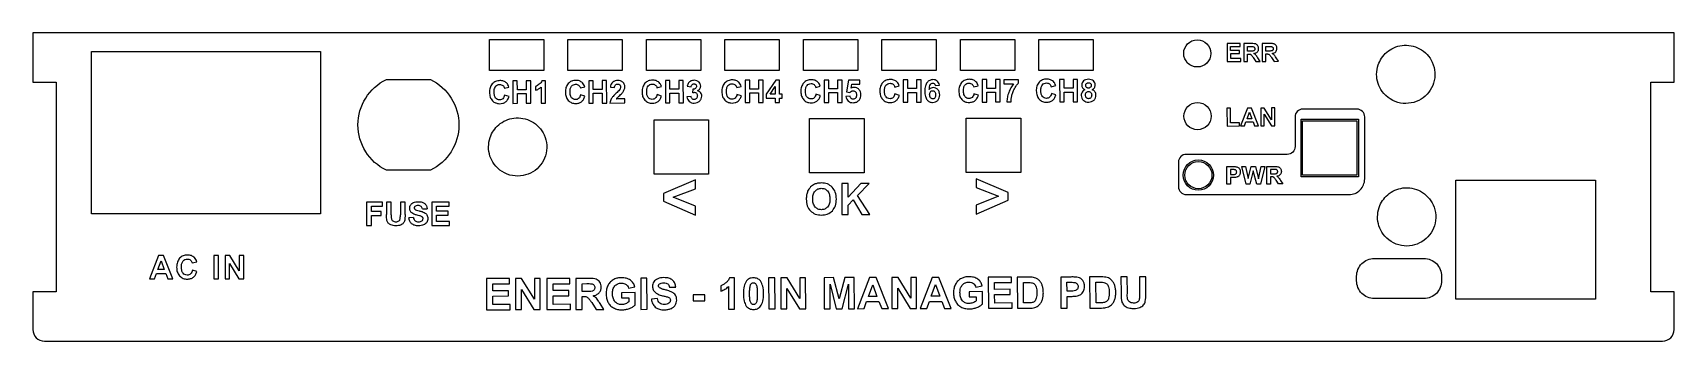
# Model space of a CAD drawing. Header units: millimetres. Extents: x -109 to 103, y 0 to 40.
import ezdxf

# ---------------------------------------------------------------- set-up
doc = ezdxf.new("R2010")
doc.units = ezdxf.units.MM
doc.layers.get('0').update_dxf_attribs({"linetype": 'CONTINUOUS'})

msp = doc.modelspace()

# ---------------------------------------------------------------- linework, layer by layer
for p, q in [((48.23, 38.52), (47.26, 38.51)), ((47.26, 38.51), (47.26, 36.21)), ((47.72, 37.54), (47.72, 38.13)), ((47.72, 38.13), (48.08, 38.13)), ((50.59, 38.53), (49.61, 38.52)), ((49.61, 38.52), (49.62, 36.22)), ((50.08, 38.13), (50.44, 38.14)), ((50.08, 37.55), (50.08, 38.13)), ((47.26, 36.21), (47.73, 36.21)), ((48.07, 37.54), (47.72, 37.54)), ((47.73, 36.21), (47.73, 37.17)), ((47.73, 37.17), (47.82, 37.17)), ((48.44, 36.72), (48.78, 36.22)), ((48.78, 36.22), (49.33, 36.22)), ((49.33, 36.22), (49.05, 36.67)), ((49.62, 36.22), (50.08, 36.22)), ((50.42, 37.55), (50.08, 37.55)), ((50.08, 36.22), (50.08, 37.18)), ((50.08, 37.18), (50.17, 37.18)), ((50.8, 36.72), (51.13, 36.22)), ((51.13, 36.22), (51.69, 36.23)), ((51.69, 36.23), (51.41, 36.67)), ((18.24, 33.85), (16.35, 33.84)), ((16.35, 33.84), (16.35, 33.33)), ((18.24, 33.44), (18.24, 33.85)), ((-47.91, 32.77), (-47.33, 32.91)), ((-47.32, 31.7), (-47.89, 31.88)), ((-43.9, 33), (-43.9, 32.5)), ((-43.18, 32.92), (-43.18, 30.84)), ((-42.63, 33.73), (-43.08, 33.73)), ((-42.63, 30.84), (-42.63, 33.73)), ((-38.14, 32.8), (-37.57, 32.94)), ((-37.56, 31.73), (-38.12, 31.91)), ((-34.28, 32.9), (-33.73, 32.85)), ((-28.28, 32.83), (-27.7, 32.97)), ((-27.69, 31.76), (-28.25, 31.94)), ((-23.89, 31.72), (-24.43, 31.66)), ((-24.39, 33.03), (-23.88, 32.95)), ((-23.66, 32.64), (-23.72, 32.19)), ((-18.01, 32.86), (-17.44, 33)), ((-17.42, 31.79), (-17.99, 31.97)), ((-7.84, 32.88), (-7.27, 33.02)), ((-7.26, 31.82), (-7.82, 31.99)), ((-3.42, 31.74), (-3.97, 31.69)), ((-3.62, 33.79), (-3.9, 32.29)), ((-3.9, 32.29), (-3.45, 32.22)), ((-2.16, 33.79), (-3.62, 33.79)), ((-3.29, 32.78), (-3.2, 33.27)), ((-3.2, 33.27), (-2.16, 33.28)), ((-2.16, 33.28), (-2.16, 33.79)), ((2.32, 32.92), (2.9, 33.06)), ((2.91, 31.85), (2.34, 32.03)), ((7.52, 33.1), (8.06, 33.16)), ((12.49, 32.94), (13.06, 33.08)), ((13.08, 31.87), (12.51, 32.05)), ((16.35, 33.33), (17.61, 33.33)), ((22.46, 32.96), (23.03, 33.1)), ((23.04, 31.9), (22.48, 32.07)), ((-43.18, 30.84), (-42.63, 30.84)), ((-34.34, 30.86), (-32.41, 30.87)), ((-32.41, 31.38), (-33.51, 31.38)), ((-32.41, 30.87), (-32.41, 31.38)), ((16.75, 31), (17.28, 31)), ((45.06, 20.41), (45.05, 22.68)), ((45.05, 22.68), (45.78, 22.68)), ((45.73, 22.3), (45.51, 22.3)), ((45.51, 22.3), (45.51, 21.66)), ((45.51, 21.66), (45.76, 21.66)), ((45.81, 21.27), (45.51, 21.27)), ((45.51, 21.27), (45.51, 20.41)), ((50.22, 20.43), (50.21, 22.7)), ((50.21, 22.7), (51.18, 22.7)), ((51.03, 22.32), (50.67, 22.32)), ((50.67, 22.32), (50.67, 21.74)), ((50.67, 21.74), (51.01, 21.74)), ((50.77, 21.38), (50.68, 21.38)), ((50.68, 21.38), (50.68, 20.43)), ((45.51, 20.41), (45.06, 20.41)), ((50.68, 20.43), (50.22, 20.43)), ((51.71, 20.44), (51.38, 20.93)), ((52.26, 20.44), (51.71, 20.44)), ((51.98, 20.88), (52.26, 20.44)), ((-63.09, 18.11), (-63.09, 16.51)), ((-62.48, 18.11), (-63.09, 18.11)), ((-62.48, 16.48), (-62.48, 18.11)), ((-60.69, 18.11), (-61.3, 18.11)), ((-61.3, 18.11), (-61.3, 16.45)), ((-60.69, 16.53), (-60.69, 18.11)), ((-58.46, 17.22), (-57.86, 17.25)), ((-59.62, 16.14), (-60.21, 16.08)), ((-88.09, 10.27), (-87.49, 10.41)), ((-87.48, 9.16), (-88.07, 9.34)), ((24.97, 8.46), (23.67, 8.46)), ((23.67, 8.46), (23.69, 4.46)), ((28.87, 8.47), (27.4, 8.47)), ((27.4, 8.47), (27.41, 4.47)), ((32.24, 8.48), (31.43, 8.48)), ((31.43, 8.48), (31.44, 6.35)), ((32.25, 6.32), (32.24, 8.48)), ((34.62, 8.49), (33.81, 8.49)), ((33.81, 8.49), (33.82, 6.28)), ((34.63, 6.39), (34.62, 8.49)), ((-37.03, 8.28), (-38.73, 8.28)), ((-38.73, 8.28), (-38.72, 4.28)), ((-37.92, 7.6), (-37.29, 7.61)), ((-37.92, 6.59), (-37.92, 7.6)), ((-37.32, 6.59), (-37.92, 6.59)), ((-31.09, 6.45), (-32.83, 6.44)), ((-32.83, 6.44), (-32.83, 5.77)), ((-31.95, 7.04), (-31.14, 7.19)), ((-31.08, 4.85), (-31.09, 6.45)), ((-26.67, 7.14), (-25.86, 7.17)), ((-20.07, 7.34), (-20.06, 6.64)), ((-19.08, 7.23), (-19.07, 4.34)), ((-18.31, 8.35), (-18.93, 8.35)), ((-18.3, 4.34), (-18.31, 8.35)), ((13.62, 6.58), (11.88, 6.57)), ((11.88, 6.57), (11.88, 5.9)), ((12.76, 7.17), (13.57, 7.32)), ((13.62, 4.98), (13.62, 6.58)), ((19.56, 8.45), (18.08, 8.44)), ((18.08, 8.44), (18.1, 4.44)), ((18.9, 5.12), (18.89, 7.77)), ((18.89, 7.77), (19.26, 7.77)), ((24.49, 6.65), (24.48, 7.79)), ((24.48, 7.79), (24.87, 7.79)), ((24.93, 6.65), (24.49, 6.65)), ((28.22, 5.15), (28.21, 7.8)), ((28.21, 7.8), (28.57, 7.8)), ((-38.72, 4.28), (-37.91, 4.28)), ((-37.91, 4.28), (-37.91, 5.95)), ((-37.91, 5.95), (-37.75, 5.95)), ((-36.67, 5.16), (-36.09, 4.29)), ((-36.09, 4.29), (-35.12, 4.29)), ((-35.12, 4.29), (-35.61, 5.07)), ((-32.83, 5.77), (-31.9, 5.77)), ((-31.9, 5.77), (-31.9, 5.26)), ((-28.21, 5.69), (-28.99, 5.61)), ((-19.07, 4.34), (-18.3, 4.34)), ((11.88, 5.9), (12.81, 5.9)), ((12.81, 5.9), (12.81, 5.39)), ((18.1, 4.44), (19.62, 4.45)), ((19.5, 5.12), (18.9, 5.12)), ((23.69, 4.46), (24.49, 4.46)), ((24.49, 4.46), (24.49, 5.97)), ((24.49, 5.97), (25.02, 5.97)), ((27.41, 4.47), (28.93, 4.47)), ((28.82, 5.15), (28.22, 5.15))]:
    msp.add_line(p, q)
for points in [[(-105.6, 32.55), (-105.6, 7.55), (-105.6, 6.55), (-108.6, 6.55), (-108.6, 1.7, 0.414214), (-107.1, 0.2), (101.12, 0.2, 0.414214), (102.62, 1.7), (102.62, 6.55), (99.62, 6.55), (99.62, 7.55), (99.62, 32.55), (99.62, 33.55), (102.62, 33.55), (102.62, 39.9), (-108.6, 39.9), (-108.6, 33.55), (-105.6, 33.55)], [(-57.43, 22.2), (-63.09, 22.2, -0.626789), (-63.09, 33.9), (-57.43, 33.9, -0.626789)], [(38.83, 20.08, 0.414214), (39.83, 19.08), (60.79, 19.08, 0.414214), (62.79, 21.08), (62.79, 29.08, 0.414214), (61.79, 30.08), (54.83, 30.08, 0.414214), (53.83, 29.08), (53.83, 25.25, -0.414214), (52.83, 24.25), (39.83, 24.25, 0.414214), (38.83, 23.25)], [(61.75, 7.97), (61.75, 8.57, -0.414214), (64.03, 10.85), (70.41, 10.85, -0.414214), (72.69, 8.57), (72.69, 7.97, -0.414214), (70.41, 5.69), (64.03, 5.69, -0.414214)]]:
    msp.add_lwpolyline(points, format="xyb", close=True)
for points in [[(-42.84, 39.05), (-42.84, 35.05), (-49.84, 35.05), (-49.84, 39.05)], [(-39.74, 35.05), (-39.74, 39.05), (-32.74, 39.05), (-32.74, 35.05)], [(-29.64, 35.05), (-29.64, 39.05), (-22.64, 39.05), (-22.64, 35.05)], [(-19.54, 35.05), (-19.54, 39.05), (-12.54, 39.05), (-12.54, 35.05)], [(-9.44, 35.05), (-9.44, 39.05), (-2.44, 39.05), (-2.44, 35.05)], [(0.66, 35.05), (0.66, 39.05), (7.66, 39.05), (7.66, 35.05)], [(10.76, 35.05), (10.76, 39.05), (17.76, 39.05), (17.76, 35.05)], [(20.86, 35.05), (20.86, 39.05), (27.86, 39.05), (27.86, 35.05)], [(45.55, 36.59), (45.55, 37.22), (46.7, 37.22), (46.7, 37.61), (45.54, 37.61), (45.54, 38.12), (46.79, 38.12), (46.78, 38.51), (45.08, 38.51), (45.08, 36.2), (46.84, 36.21), (46.84, 36.6)], [(-101.06, 16.61), (-101.06, 37.51), (-71.56, 37.51), (-71.56, 16.61)], [(-16.34, 30.91), (-16.34, 32.17), (-15.2, 32.18), (-15.2, 30.92), (-14.62, 30.92), (-14.63, 33.8), (-15.21, 33.8), (-15.2, 32.66), (-16.34, 32.66), (-16.35, 33.79), (-16.93, 33.79), (-16.92, 30.91)], [(-14.24, 31.5), (-13.06, 31.5), (-13.06, 30.92), (-12.52, 30.92), (-12.52, 31.5), (-12.17, 31.5), (-12.17, 31.99), (-12.53, 31.99), (-12.53, 33.82), (-12.99, 33.81), (-14.24, 31.98)], [(-6.17, 30.94), (-6.18, 32.2), (-5.04, 32.2), (-5.03, 30.94), (-4.45, 30.94), (-4.46, 33.82), (-5.04, 33.82), (-5.04, 32.69), (-6.18, 32.69), (-6.18, 33.82), (-6.76, 33.82), (-6.75, 30.94)], [(5.13, 30.98), (5.71, 30.98), (5.71, 33.86), (5.12, 33.86), (5.13, 32.72), (3.99, 32.72), (3.99, 33.85), (3.4, 33.85), (3.41, 30.97), (3.99, 30.97), (3.99, 32.23), (5.13, 32.23)], [(13.57, 33.87), (13.58, 30.99), (14.16, 30.99), (14.16, 32.25), (15.3, 32.26), (15.3, 31), (15.88, 31), (15.87, 33.88), (15.29, 33.88), (15.29, 32.74), (14.16, 32.74), (14.15, 33.87)], [(24.12, 33.9), (23.54, 33.9), (23.55, 31.02), (24.13, 31.02), (24.12, 32.28), (25.26, 32.28), (25.27, 31.02), (25.85, 31.02), (25.84, 33.9), (25.26, 33.9), (25.26, 32.77), (24.12, 32.77)], [(-46.24, 32.09), (-45.1, 32.09), (-45.1, 30.83), (-44.52, 30.83), (-44.53, 33.71), (-45.11, 33.71), (-45.1, 32.58), (-46.24, 32.57), (-46.25, 33.71), (-46.83, 33.7), (-46.82, 30.82), (-46.24, 30.83)], [(-37.05, 30.85), (-36.47, 30.85), (-36.48, 32.11), (-35.34, 32.12), (-35.33, 30.86), (-34.75, 30.86), (-34.76, 33.74), (-35.34, 33.74), (-35.34, 32.6), (-36.48, 32.6), (-36.48, 33.73), (-37.06, 33.73)], [(-24.89, 33.77), (-25.47, 33.77), (-25.47, 32.64), (-26.61, 32.63), (-26.61, 33.77), (-27.2, 33.76), (-27.19, 30.88), (-26.61, 30.89), (-26.61, 32.15), (-25.47, 32.15), (-25.47, 30.89), (-24.88, 30.89)], [(-13.72, 31.99), (-13.06, 32.97), (-13.06, 31.99)], [(45.08, 27.9), (46.7, 27.91), (46.7, 28.3), (45.54, 28.29), (45.54, 30.19), (45.07, 30.19)], [(48.21, 30.22), (47.72, 30.22), (46.83, 27.91), (47.32, 27.91), (47.51, 28.43), (48.43, 28.44), (48.63, 27.91), (49.14, 27.92)], [(48.28, 28.82), (47.65, 28.82), (47.96, 29.68)], [(49.85, 29.42), (50.78, 27.92), (51.25, 27.92), (51.24, 30.23), (50.81, 30.23), (50.82, 28.69), (49.87, 30.22), (49.41, 30.22), (49.42, 27.92), (49.85, 27.92)], [(-21.65, 28.69), (-21.65, 21.69), (-28.65, 21.69), (-28.65, 28.69)], [(-1.63, 28.88), (-1.63, 21.88), (-8.63, 21.88), (-8.63, 28.88)], [(18.53, 28.91), (18.53, 21.91), (11.53, 21.91), (11.53, 28.91)], [(54.63, 21.38), (54.63, 28.78), (61.99, 28.78), (61.99, 21.38)], [(61.79, 28.58), (61.79, 21.58), (54.79, 21.58), (54.79, 28.58)], [(47.52, 20.42), (46.97, 22.69), (47.44, 22.69), (47.79, 21.13), (48.2, 22.69), (48.74, 22.69), (49.14, 21.11), (49.49, 22.7), (49.95, 22.7), (49.4, 20.43), (48.92, 20.43), (48.46, 22.12), (48.02, 20.42)], [(-27.45, 18.21), (-23.33, 16.43), (-23.33, 17.58), (-26.21, 18.72), (-23.34, 19.82), (-23.34, 20.98), (-27.45, 19.2)], [(-2.06, 20.52), (-3.69, 18.74), (-3.69, 20.51), (-4.5, 20.51), (-4.49, 16.51), (-3.68, 16.51), (-3.68, 17.72), (-3.03, 18.39), (-1.93, 16.52), (-0.88, 16.52), (-2.48, 18.96), (-0.98, 20.52)], [(16.9, 18.37), (16.9, 19.35), (12.78, 21.12), (12.78, 19.97), (15.66, 18.86), (12.79, 17.72), (12.79, 16.56)], [(74.5, 5.6), (74.5, 20.94), (92.48, 20.94), (92.48, 5.6)], [(-65.64, 15.11), (-65.03, 15.11), (-65.03, 16.38), (-63.78, 16.38), (-63.78, 16.89), (-65.03, 16.89), (-65.03, 17.6), (-63.58, 17.6), (-63.58, 18.11), (-65.64, 18.11)], [(-57.26, 15.11), (-54.98, 15.11), (-54.98, 15.61), (-56.66, 15.61), (-56.66, 16.43), (-55.15, 16.43), (-55.15, 16.94), (-56.66, 16.94), (-56.66, 17.6), (-55.04, 17.6), (-55.04, 18.11), (-57.26, 18.11)], [(-91.49, 8.92), (-91.23, 8.24), (-90.57, 8.24), (-91.77, 11.24), (-92.41, 11.24), (-93.58, 8.24), (-92.94, 8.24), (-92.69, 8.92)], [(-85.29, 8.24), (-84.69, 8.24), (-84.69, 11.24), (-85.29, 11.24)], [(-81.46, 11.24), (-82.03, 11.24), (-82.03, 9.24), (-83.26, 11.24), (-83.84, 11.24), (-83.84, 8.24), (-83.28, 8.24), (-83.28, 10.2), (-82.07, 8.24), (-81.46, 8.24)], [(-91.68, 9.43), (-92.5, 9.43), (-92.1, 10.54)], [(-49.41, 7.57), (-47.25, 7.58), (-47.26, 8.25), (-50.22, 8.25), (-50.21, 4.25), (-47.17, 4.25), (-47.17, 4.93), (-49.4, 4.92), (-49.41, 6.01), (-47.4, 6.02), (-47.4, 6.69), (-49.41, 6.68)], [(-44.06, 5.59), (-45.7, 8.26), (-46.49, 8.26), (-46.47, 4.26), (-45.72, 4.26), (-45.73, 6.87), (-44.11, 4.26), (-43.3, 4.27), (-43.31, 8.27), (-44.06, 8.26)], [(-41.65, 6.71), (-41.65, 7.59), (-39.49, 7.6), (-39.49, 8.28), (-42.46, 8.27), (-42.45, 4.27), (-39.41, 4.28), (-39.41, 4.95), (-41.64, 4.94), (-41.64, 6.03), (-39.64, 6.04), (-39.64, 6.71)], [(-29.57, 8.31), (-30.37, 8.3), (-30.36, 4.3), (-29.56, 4.31)], [(-13.09, 4.35), (-13.11, 8.35), (-13.91, 8.35), (-13.9, 4.35)], [(-9.15, 8.36), (-9.91, 8.36), (-9.9, 5.69), (-11.54, 8.36), (-12.33, 8.36), (-12.32, 4.36), (-11.57, 4.36), (-11.57, 6.97), (-9.95, 4.36), (-9.14, 4.36)], [(-3.63, 4.38), (-2.88, 4.38), (-2.9, 8.38), (-4.11, 8.38), (-4.82, 5.65), (-5.55, 8.38), (-6.76, 8.37), (-6.75, 4.37), (-6, 4.37), (-6.01, 7.52), (-5.21, 4.38), (-4.43, 4.38), (-3.64, 7.53)], [(-1.3, 5.3), (0.29, 5.3), (0.65, 4.39), (1.53, 4.4), (-0.09, 8.39), (-0.94, 8.39), (-2.49, 4.38), (-1.63, 4.39)], [(-1.06, 5.97), (-0.52, 7.46), (0.03, 5.97)], [(2.7, 7.01), (4.32, 4.4), (5.13, 4.41), (5.12, 8.41), (4.37, 8.4), (4.38, 5.73), (2.74, 8.4), (1.95, 8.4), (1.96, 4.4), (2.71, 4.4)], [(8.37, 5.32), (8.72, 4.42), (9.6, 4.42), (7.98, 8.41), (7.13, 8.41), (5.58, 4.41), (6.44, 4.41), (6.77, 5.32)], [(8.1, 6), (7.01, 5.99), (7.55, 7.48)], [(15.18, 5.11), (15.17, 6.2), (17.18, 6.2), (17.18, 6.88), (15.17, 6.87), (15.17, 7.76), (17.33, 7.76), (17.33, 8.44), (14.36, 8.43), (14.37, 4.43), (17.41, 4.44), (17.41, 5.12)], [(-23.6, 6.16), (-23.6, 5.39), (-22.1, 5.39), (-22.1, 6.16)]]:
    msp.add_lwpolyline(points, close=True)
for centre, radius in [((41.25, 37.25), 1.75), ((41.29, 29.18), 1.75), ((41.39, 21.58), 1.95), ((41.39, 21.58), 1.75)]:
    msp.add_circle(centre, radius)
for points, knots in [([(48.08, 38.13), (48.14, 38.13), (48.2, 38.13), (48.32, 38.13), (48.36, 38.12), (48.42, 38.12)], [0, 0, 0, 0, 0.02359544, 0.02359544, 0.05032805, 0.05032805, 0.05032805, 0.05032805]), ([(48.77, 38.46), (48.7, 38.47), (48.52, 38.52), (48.34, 38.52), (48.23, 38.52)], [-0.0752787, -0.0752787, -0.0752787, -0.0752787, -0.04433618, 0, 0, 0, 0]), ([(48.42, 38.12), (48.46, 38.11), (48.49, 38.11), (48.55, 38.08), (48.57, 38.06), (48.6, 38.03)], [0, 0, 0, 0, 0.0141906, 0.0141906, 0.02845138, 0.02845138, 0.02845138, 0.02845138]), ([(48.6, 38.03), (48.62, 38), (48.64, 37.97), (48.66, 37.91), (48.66, 37.88), (48.66, 37.84)], [0, 0, 0, 0, 0.01545024, 0.01545024, 0.03081286, 0.03081286, 0.03081286, 0.03081286]), ([(49.04, 38.24), (49, 38.29), (48.93, 38.38), (48.82, 38.43), (48.77, 38.46)], [-0.04890564, -0.04890564, -0.04890564, -0.04890564, -0.02411314, 0, 0, 0, 0]), ([(49.14, 37.87), (49.14, 37.94), (49.13, 38.07), (49.07, 38.18), (49.04, 38.24)], [-0.05286836, -0.05286836, -0.05286836, -0.05286836, -0.02584775, 0, 0, 0, 0]), ([(50.44, 38.14), (50.5, 38.14), (50.55, 38.14), (50.67, 38.13), (50.72, 38.13), (50.78, 38.13)], [0, 0, 0, 0, 0.02359544, 0.02359544, 0.05032805, 0.05032805, 0.05032805, 0.05032805]), ([(51.13, 38.47), (51.05, 38.48), (50.88, 38.53), (50.7, 38.53), (50.59, 38.53)], [-0.0752787, -0.0752787, -0.0752787, -0.0752787, -0.04433618, 0, 0, 0, 0]), ([(50.78, 38.13), (50.81, 38.12), (50.85, 38.11), (50.91, 38.08), (50.93, 38.06), (50.96, 38.04)], [0, 0, 0, 0, 0.0141906, 0.0141906, 0.02845138, 0.02845138, 0.02845138, 0.02845138]), ([(50.96, 38.04), (50.98, 38.01), (50.99, 37.98), (51.01, 37.92), (51.02, 37.89), (51.02, 37.85)], [0, 0, 0, 0, 0.01545024, 0.01545024, 0.03081287, 0.03081287, 0.03081287, 0.03081287]), ([(51.4, 38.25), (51.36, 38.29), (51.29, 38.39), (51.18, 38.44), (51.13, 38.47)], [-0.04890564, -0.04890564, -0.04890564, -0.04890564, -0.02411314, 0, 0, 0, 0]), ([(51.5, 37.88), (51.49, 37.95), (51.49, 38.08), (51.42, 38.19), (51.4, 38.25)], [-0.05286836, -0.05286836, -0.05286836, -0.05286836, -0.02584775, 0, 0, 0, 0]), ([(64.33, 34.55), (64.33, 33.76), (64.58, 32.98), (65.61, 31.58), (66.47, 31.03), (68.3, 30.7), (69.26, 30.88), (70.8, 31.82), (71.39, 32.57), (71.93, 34.29), (71.87, 35.27), (71.16, 36.84), (70.57, 37.47), (69.17, 38.22), (68.37, 38.37), (66.88, 38.18), (66.18, 37.87), (65.13, 36.96), (64.75, 36.39), (64.4, 35.38), (64.33, 34.96), (64.33, 34.55)], [-2.345473, -2.345473, -2.345473, -2.345473, -2.111009, -2.111009, -1.826523, -1.826523, -1.553747, -1.553747, -1.287245, -1.287245, -1.013362, -1.013362, -0.770854, -0.770854, -0.538299, -0.538299, -0.320959, -0.320959, -0.123446, -0.123446, 0, 0, 0, 0]), ([(47.82, 37.17), (47.86, 37.17), (47.9, 37.17), (47.98, 37.17), (48.01, 37.16), (48.05, 37.15)], [0, 0, 0, 0, 0.0164825, 0.0164825, 0.03371475, 0.03371475, 0.03371475, 0.03371475]), ([(48.05, 37.15), (48.08, 37.14), (48.11, 37.13), (48.15, 37.09), (48.17, 37.07), (48.19, 37.05)], [0, 0, 0, 0, 0.01294161, 0.01294161, 0.02581672, 0.02581672, 0.02581672, 0.02581672]), ([(48.49, 37.57), (48.41, 37.56), (48.36, 37.55), (48.21, 37.54), (48.14, 37.54), (48.07, 37.54)], [0, 0, 0, 0, 0.03256665, 0.03256665, 0.0619016, 0.0619016, 0.0619016, 0.0619016]), ([(48.19, 37.05), (48.24, 36.99), (48.28, 36.95), (48.36, 36.83), (48.4, 36.77), (48.44, 36.72)], [0, 0, 0, 0, 0.03273996, 0.03273996, 0.06262191, 0.06262191, 0.06262191, 0.06262191]), ([(48.62, 37.67), (48.6, 37.65), (48.58, 37.63), (48.54, 37.59), (48.51, 37.58), (48.49, 37.57)], [0, 0, 0, 0, 0.0119465, 0.0119465, 0.02388879, 0.02388879, 0.02388879, 0.02388879]), ([(48.54, 37.23), (48.63, 37.25), (48.8, 37.28), (48.93, 37.39), (48.99, 37.45)], [-0.07095135, -0.07095135, -0.07095135, -0.07095135, -0.03261027, 0, 0, 0, 0]), ([(48.79, 37.04), (48.75, 37.07), (48.67, 37.15), (48.58, 37.2), (48.54, 37.23)], [-0.04390937, -0.04390937, -0.04390937, -0.04390937, -0.02302807, 0, 0, 0, 0]), ([(48.66, 37.84), (48.66, 37.81), (48.66, 37.78), (48.65, 37.72), (48.63, 37.7), (48.62, 37.67)], [0, 0, 0, 0, 0.01277843, 0.01277843, 0.02563173, 0.02563173, 0.02563173, 0.02563173]), ([(49.05, 36.67), (49, 36.74), (48.92, 36.87), (48.83, 36.99), (48.79, 37.04)], [-0.06371156, -0.06371156, -0.06371156, -0.06371156, -0.02585769, 0, 0, 0, 0]), ([(48.99, 37.45), (49.04, 37.51), (49.13, 37.64), (49.14, 37.79), (49.14, 37.87)], [-0.0642841, -0.0642841, -0.0642841, -0.0642841, -0.03330196, 0, 0, 0, 0]), ([(50.17, 37.18), (50.21, 37.18), (50.25, 37.18), (50.33, 37.17), (50.36, 37.17), (50.41, 37.16)], [0, 0, 0, 0, 0.01648251, 0.01648251, 0.03371478, 0.03371478, 0.03371478, 0.03371478]), ([(50.41, 37.16), (50.44, 37.14), (50.46, 37.13), (50.51, 37.1), (50.53, 37.08), (50.55, 37.06)], [0, 0, 0, 0, 0.01294161, 0.01294161, 0.02581672, 0.02581672, 0.02581672, 0.02581672]), ([(50.84, 37.58), (50.76, 37.57), (50.71, 37.56), (50.56, 37.55), (50.49, 37.55), (50.42, 37.55)], [0, 0, 0, 0, 0.03256665, 0.03256665, 0.0619016, 0.0619016, 0.0619016, 0.0619016]), ([(50.55, 37.06), (50.6, 37), (50.63, 36.96), (50.72, 36.84), (50.76, 36.78), (50.8, 36.72)], [0, 0, 0, 0, 0.03273996, 0.03273996, 0.06262191, 0.06262191, 0.06262191, 0.06262191]), ([(50.97, 37.68), (50.95, 37.66), (50.94, 37.63), (50.89, 37.6), (50.87, 37.59), (50.84, 37.58)], [0, 0, 0, 0, 0.0119465, 0.0119465, 0.02388879, 0.02388879, 0.02388879, 0.02388879]), ([(50.89, 37.24), (50.98, 37.26), (51.15, 37.29), (51.29, 37.4), (51.35, 37.45)], [-0.07095135, -0.07095135, -0.07095135, -0.07095135, -0.03261027, 0, 0, 0, 0]), ([(51.14, 37.05), (51.1, 37.08), (51.03, 37.16), (50.94, 37.21), (50.89, 37.24)], [-0.04390937, -0.04390937, -0.04390937, -0.04390937, -0.02302802, 0, 0, 0, 0]), ([(51.02, 37.85), (51.02, 37.82), (51.02, 37.79), (51, 37.73), (50.99, 37.71), (50.97, 37.68)], [0, 0, 0, 0, 0.01277843, 0.01277843, 0.02563173, 0.02563173, 0.02563173, 0.02563173]), ([(51.41, 36.67), (51.36, 36.75), (51.28, 36.88), (51.18, 37), (51.14, 37.05)], [-0.06371156, -0.06371156, -0.06371156, -0.06371156, -0.02585769, 0, 0, 0, 0]), ([(51.35, 37.45), (51.39, 37.52), (51.48, 37.64), (51.49, 37.8), (51.5, 37.88)], [-0.0642841, -0.0642841, -0.0642841, -0.0642841, -0.03330196, 0, 0, 0, 0]), ([(-28, 33.5), (-28.13, 33.6), (-28.25, 33.69), (-28.54, 33.79), (-28.7, 33.8), (-28.86, 33.81)], [0, 0, 0, 0, 0.0564908, 0.0564908, 0.1127988, 0.1127988, 0.1127988, 0.1127988]), ([(-17.73, 33.53), (-17.85, 33.62), (-18.11, 33.81), (-18.43, 33.83), (-18.59, 33.84)], [-0.1034765, -0.1034765, -0.1034765, -0.1034765, -0.0539088, 0, 0, 0, 0]), ([(-7.57, 33.55), (-7.69, 33.64), (-7.94, 33.83), (-8.26, 33.85), (-8.42, 33.86)], [-0.1034765, -0.1034765, -0.1034765, -0.1034765, -0.0539088, 0, 0, 0, 0]), ([(1.74, 33.89), (1.56, 33.88), (1.37, 33.87), (1.21, 33.8), (1.2, 33.8), (1.2, 33.79)], [0, 0, 0, 0, 0.06164864, 0.06164864, 0.06350561, 0.06350561, 0.06350561, 0.06350561]), ([(2.6, 33.59), (2.47, 33.69), (2.35, 33.77), (2.06, 33.88), (1.9, 33.88), (1.74, 33.89)], [0, 0, 0, 0, 0.0564908, 0.0564908, 0.1127988, 0.1127988, 0.1127988, 0.1127988]), ([(7.78, 33.69), (7.7, 33.74), (7.54, 33.86), (7.34, 33.87), (7.24, 33.87)], [-0.06477515, -0.06477515, -0.06477515, -0.06477515, -0.03370364, 0, 0, 0, 0]), ([(12.77, 33.61), (12.65, 33.7), (12.39, 33.89), (12.07, 33.9), (11.91, 33.92)], [-0.1034765, -0.1034765, -0.1034765, -0.1034765, -0.0539088, 0, 0, 0, 0]), ([(22.73, 33.63), (22.61, 33.72), (22.36, 33.91), (22.04, 33.93), (21.87, 33.94)], [-0.1034765, -0.1034765, -0.1034765, -0.1034765, -0.0539088, 0, 0, 0, 0]), ([(27.25, 33.92), (27.12, 33.91), (26.89, 33.9), (26.7, 33.77), (26.61, 33.71)], [-0.07617102, -0.07617102, -0.07617102, -0.07617102, -0.03496372, 0, 0, 0, 0]), ([(27.89, 33.71), (27.8, 33.77), (27.61, 33.9), (27.37, 33.91), (27.25, 33.92)], [-0.07594715, -0.07594715, -0.07594715, -0.07594715, -0.04093637, 0, 0, 0, 0]), ([(-49.47, 33.35), (-49.59, 33.16), (-49.7, 33.02), (-49.82, 32.64), (-49.82, 32.44), (-49.83, 32.23)], [0, 0, 0, 0, 0.0750985, 0.0750985, 0.149436, 0.149436, 0.149436, 0.149436]), ([(-49.83, 32.23), (-49.82, 32.02), (-49.8, 31.63), (-49.57, 31.31), (-49.46, 31.16)], [-0.1283372, -0.1283372, -0.1283372, -0.1283372, -0.0600316, 0, 0, 0, 0]), ([(-49.23, 32.28), (-49.23, 32.43), (-49.23, 32.69), (-49.09, 32.92), (-49.04, 33.02)], [-0.08693858, -0.08693858, -0.08693858, -0.08693858, -0.03735131, 0, 0, 0, 0]), ([(-49.04, 31.5), (-49.11, 31.64), (-49.17, 31.73), (-49.23, 32), (-49.23, 32.14), (-49.23, 32.28)], [0, 0, 0, 0, 0.0524169, 0.0524169, 0.1029688, 0.1029688, 0.1029688, 0.1029688]), ([(-48.81, 33.19), (-48.81, 33.19), (-48.81, 33.19), (-48.72, 33.23), (-48.62, 33.24), (-48.52, 33.25)], [0.03375057, 0.03375057, 0.03375057, 0.03375057, 0.03425224, 0.03425224, 0.06849022, 0.06849022, 0.06849022, 0.06849022]), ([(-48.52, 33.25), (-48.45, 33.25), (-48.38, 33.24), (-48.24, 33.2), (-48.19, 33.16), (-48.12, 33.12)], [0, 0, 0, 0, 0.02383297, 0.02383297, 0.04770661, 0.04770661, 0.04770661, 0.04770661]), ([(-47.63, 33.44), (-47.75, 33.53), (-48.01, 33.72), (-48.32, 33.74), (-48.49, 33.75)], [-0.1034764, -0.1034764, -0.1034764, -0.1034764, -0.0539088, 0, 0, 0, 0]), ([(-47.89, 31.88), (-47.91, 31.79), (-47.93, 31.71), (-48.01, 31.55), (-48.06, 31.49), (-48.13, 31.42)], [0, 0, 0, 0, 0.02982897, 0.02982897, 0.06015404, 0.06015404, 0.06015404, 0.06015404]), ([(-48.12, 33.12), (-48.07, 33.08), (-47.97, 32.98), (-47.93, 32.84), (-47.91, 32.77)], [-0.04656695, -0.04656695, -0.04656695, -0.04656695, -0.02392543, 0, 0, 0, 0]), ([(-47.75, 31), (-47.66, 31.09), (-47.46, 31.29), (-47.37, 31.56), (-47.32, 31.7)], [-0.09264601, -0.09264601, -0.09264601, -0.09264601, -0.04951437, 0, 0, 0, 0]), ([(-47.33, 32.91), (-47.37, 33.01), (-47.4, 33.11), (-47.5, 33.28), (-47.56, 33.35), (-47.63, 33.44)], [0, 0, 0, 0, 0.03443763, 0.03443763, 0.06921504, 0.06921504, 0.06921504, 0.06921504]), ([(-43.43, 33.27), (-43.51, 33.21), (-43.65, 33.1), (-43.82, 33.03), (-43.9, 33)], [-0.06029462, -0.06029462, -0.06029462, -0.06029462, -0.02751081, 0, 0, 0, 0]), ([(-43.9, 32.5), (-43.77, 32.55), (-43.64, 32.6), (-43.4, 32.74), (-43.29, 32.82), (-43.18, 32.92)], [0, 0, 0, 0, 0.04655965, 0.04655965, 0.09313059, 0.09313059, 0.09313059, 0.09313059]), ([(-43.08, 33.73), (-43.12, 33.64), (-43.2, 33.46), (-43.35, 33.33), (-43.43, 33.27)], [-0.06479705, -0.06479705, -0.06479705, -0.06479705, -0.03358996, 0, 0, 0, 0]), ([(-39.7, 33.38), (-39.83, 33.19), (-39.93, 33.04), (-40.05, 32.67), (-40.06, 32.46), (-40.07, 32.26)], [0, 0, 0, 0, 0.0750985, 0.0750985, 0.1494359, 0.1494359, 0.1494359, 0.1494359]), ([(-40.07, 32.26), (-40.06, 32.06), (-40.05, 31.87), (-39.92, 31.51), (-39.82, 31.36), (-39.69, 31.19)], [0, 0, 0, 0, 0.0657525, 0.0657525, 0.1319892, 0.1319892, 0.1319892, 0.1319892]), ([(-39.47, 32.3), (-39.47, 32.44), (-39.46, 32.57), (-39.4, 32.82), (-39.35, 32.92), (-39.27, 33.05)], [0, 0, 0, 0, 0.04441989, 0.04441989, 0.09021302, 0.09021302, 0.09021302, 0.09021302]), ([(-39.27, 31.53), (-39.33, 31.63), (-39.46, 31.87), (-39.47, 32.14), (-39.47, 32.3)], [-0.0904134, -0.0904134, -0.0904134, -0.0904134, -0.05223673, 0, 0, 0, 0]), ([(-38.72, 33.78), (-38.91, 33.76), (-39.09, 33.75), (-39.26, 33.68), (-39.27, 33.68), (-39.27, 33.68)], [0, 0, 0, 0, 0.06164864, 0.06164864, 0.06350561, 0.06350561, 0.06350561, 0.06350561]), ([(-39.04, 33.22), (-39.04, 33.22), (-39.04, 33.22), (-38.95, 33.26), (-38.85, 33.27), (-38.75, 33.28)], [0.03375064, 0.03375064, 0.03375064, 0.03375064, 0.0342524, 0.0342524, 0.06849052, 0.06849052, 0.06849052, 0.06849052]), ([(-38.75, 33.28), (-38.68, 33.28), (-38.61, 33.27), (-38.48, 33.23), (-38.42, 33.19), (-38.36, 33.15)], [0, 0, 0, 0, 0.02383294, 0.02383294, 0.04770654, 0.04770654, 0.04770654, 0.04770654]), ([(-37.86, 33.47), (-38, 33.57), (-38.12, 33.66), (-38.41, 33.76), (-38.57, 33.77), (-38.72, 33.78)], [0, 0, 0, 0, 0.0564908, 0.0564908, 0.1127988, 0.1127988, 0.1127988, 0.1127988]), ([(-38.36, 33.15), (-38.3, 33.1), (-38.26, 33.05), (-38.18, 32.94), (-38.16, 32.87), (-38.14, 32.8)], [0, 0, 0, 0, 0.02483375, 0.02483375, 0.04963178, 0.04963178, 0.04963178, 0.04963178]), ([(-38.12, 31.91), (-38.14, 31.82), (-38.17, 31.74), (-38.24, 31.58), (-38.29, 31.52), (-38.36, 31.44)], [0, 0, 0, 0, 0.02982896, 0.02982896, 0.06015401, 0.06015401, 0.06015401, 0.06015401]), ([(-37.99, 31.03), (-37.89, 31.12), (-37.69, 31.32), (-37.6, 31.59), (-37.56, 31.73)], [-0.09264593, -0.09264593, -0.09264593, -0.09264593, -0.04951437, 0, 0, 0, 0]), ([(-37.57, 32.94), (-37.6, 33.04), (-37.63, 33.13), (-37.73, 33.31), (-37.79, 33.38), (-37.86, 33.47)], [0, 0, 0, 0, 0.03443761, 0.03443761, 0.069215, 0.069215, 0.069215, 0.069215]), ([(-33.98, 33.56), (-34.05, 33.47), (-34.14, 33.38), (-34.19, 33.27), (-34.2, 33.26)], [-0.08208604, -0.08208604, -0.08208604, -0.08208604, -0.04493547, -0.04104302, -0.04104302, -0.04104302, -0.04104302]), ([(-33.54, 32.11), (-33.67, 31.98), (-33.9, 31.77), (-34.08, 31.52), (-34.16, 31.41)], [-0.1033745, -0.1033745, -0.1033745, -0.1033745, -0.0425035, 0, 0, 0, 0]), ([(-33.33, 33.76), (-33.45, 33.75), (-33.56, 33.74), (-33.78, 33.68), (-33.87, 33.62), (-33.98, 33.56)], [0, 0, 0, 0, 0.03888286, 0.03888286, 0.0779245, 0.0779245, 0.0779245, 0.0779245]), ([(-33.73, 32.85), (-33.73, 32.92), (-33.72, 33.04), (-33.65, 33.15), (-33.62, 33.19)], [-0.04120108, -0.04120108, -0.04120108, -0.04120108, -0.01780195, 0, 0, 0, 0]), ([(-33.08, 32.58), (-33.16, 32.48), (-33.21, 32.42), (-33.38, 32.25), (-33.46, 32.18), (-33.54, 32.11)], [0, 0, 0, 0, 0.04114501, 0.04114501, 0.07863459, 0.07863459, 0.07863459, 0.07863459]), ([(-33.39, 31.53), (-33.35, 31.57), (-33.25, 31.68), (-33.13, 31.78), (-33.06, 31.85)], [-0.05103091, -0.05103091, -0.05103091, -0.05103091, -0.03245098, 0, 0, 0, 0]), ([(-33.34, 33.3), (-33.29, 33.3), (-33.24, 33.29), (-33.15, 33.26), (-33.11, 33.23), (-33.07, 33.2)], [0, 0, 0, 0, 0.01696921, 0.01696921, 0.03405274, 0.03405274, 0.03405274, 0.03405274]), ([(-32.66, 33.53), (-32.77, 33.61), (-32.86, 33.67), (-33.08, 33.74), (-33.21, 33.75), (-33.33, 33.76)], [0, 0, 0, 0, 0.04487145, 0.04487145, 0.08939261, 0.08939261, 0.08939261, 0.08939261]), ([(-32.97, 32.92), (-32.97, 32.85), (-32.98, 32.8), (-33.02, 32.68), (-33.05, 32.63), (-33.08, 32.58)], [0, 0, 0, 0, 0.02198908, 0.02198908, 0.04385882, 0.04385882, 0.04385882, 0.04385882]), ([(-33.07, 33.2), (-33.03, 33.15), (-33, 33.12), (-32.97, 33.02), (-32.97, 32.97), (-32.97, 32.92)], [0, 0, 0, 0, 0.01925817, 0.01925817, 0.03832255, 0.03832255, 0.03832255, 0.03832255]), ([(-33.06, 31.85), (-32.99, 31.92), (-32.86, 32.04), (-32.75, 32.16), (-32.7, 32.22)], [-0.05730176, -0.05730176, -0.05730176, -0.05730176, -0.02329869, 0, 0, 0, 0]), ([(-32.7, 32.22), (-32.66, 32.28), (-32.57, 32.39), (-32.51, 32.53), (-32.48, 32.59)], [-0.04785143, -0.04785143, -0.04785143, -0.04785143, -0.02236675, 0, 0, 0, 0]), ([(-32.48, 32.59), (-32.46, 32.65), (-32.42, 32.77), (-32.42, 32.89), (-32.41, 32.96)], [-0.04205987, -0.04205987, -0.04205987, -0.04205987, -0.02118019, 0, 0, 0, 0]), ([(-29.83, 33.41), (-29.94, 33.25), (-30.17, 32.92), (-30.19, 32.51), (-30.2, 32.29)], [-0.1331921, -0.1331921, -0.1331921, -0.1331921, -0.0717141, 0, 0, 0, 0]), ([(-30.2, 32.29), (-30.19, 32.09), (-30.18, 31.9), (-30.06, 31.54), (-29.95, 31.39), (-29.83, 31.22)], [0, 0, 0, 0, 0.0657525, 0.0657525, 0.1319892, 0.1319892, 0.1319892, 0.1319892]), ([(-29.6, 32.34), (-29.6, 32.49), (-29.6, 32.75), (-29.46, 32.98), (-29.4, 33.08)], [-0.08693856, -0.08693856, -0.08693856, -0.08693856, -0.03735129, 0, 0, 0, 0]), ([(-29.4, 31.56), (-29.48, 31.69), (-29.54, 31.79), (-29.6, 32.06), (-29.6, 32.2), (-29.6, 32.34)], [0, 0, 0, 0, 0.0524169, 0.0524169, 0.1029688, 0.1029688, 0.1029688, 0.1029688]), ([(-29.18, 33.25), (-29.17, 33.25), (-29.17, 33.25), (-29.08, 33.29), (-28.99, 33.3), (-28.89, 33.31)], [0.03375035, 0.03375035, 0.03375035, 0.03375035, 0.03425182, 0.03425182, 0.06848938, 0.06848938, 0.06848938, 0.06848938]), ([(-28.89, 33.31), (-28.81, 33.31), (-28.74, 33.3), (-28.61, 33.26), (-28.55, 33.22), (-28.49, 33.18)], [0, 0, 0, 0, 0.02383296, 0.02383296, 0.04770658, 0.04770658, 0.04770658, 0.04770658]), ([(-28.49, 33.18), (-28.44, 33.14), (-28.34, 33.04), (-28.3, 32.9), (-28.28, 32.83)], [-0.04656697, -0.04656697, -0.04656697, -0.04656697, -0.02392545, 0, 0, 0, 0]), ([(-28.25, 31.94), (-28.28, 31.85), (-28.3, 31.77), (-28.38, 31.61), (-28.43, 31.55), (-28.49, 31.48)], [0, 0, 0, 0, 0.02982897, 0.02982897, 0.06015403, 0.06015403, 0.06015403, 0.06015403]), ([(-28.12, 31.06), (-28.03, 31.15), (-27.82, 31.35), (-27.74, 31.62), (-27.69, 31.76)], [-0.09264609, -0.09264609, -0.09264609, -0.09264609, -0.04951437, 0, 0, 0, 0]), ([(-27.7, 32.97), (-27.74, 33.07), (-27.8, 33.27), (-27.94, 33.43), (-28, 33.5)], [-0.06803744, -0.06803744, -0.06803744, -0.06803744, -0.03145565, 0, 0, 0, 0]), ([(-24.23, 33.45), (-24.26, 33.39), (-24.34, 33.26), (-24.37, 33.11), (-24.39, 33.03)], [-0.04992156, -0.04992156, -0.04992156, -0.04992156, -0.02713865, 0, 0, 0, 0]), ([(-23.93, 33.7), (-23.99, 33.67), (-24.05, 33.63), (-24.15, 33.55), (-24.19, 33.5), (-24.23, 33.45)], [0, 0, 0, 0, 0.02193067, 0.02193067, 0.04389615, 0.04389615, 0.04389615, 0.04389615]), ([(-23.5, 33.79), (-23.58, 33.78), (-23.65, 33.78), (-23.8, 33.75), (-23.86, 33.72), (-23.93, 33.7)], [0, 0, 0, 0, 0.02469849, 0.02469849, 0.04944, 0.04944, 0.04944, 0.04944]), ([(-23.75, 31.41), (-23.79, 31.45), (-23.86, 31.54), (-23.88, 31.66), (-23.89, 31.72)], [-0.03848606, -0.03848606, -0.03848606, -0.03848606, -0.02070119, 0, 0, 0, 0]), ([(-23.88, 32.95), (-23.87, 33), (-23.86, 33.05), (-23.83, 33.15), (-23.8, 33.19), (-23.76, 33.23)], [0, 0, 0, 0, 0.01792099, 0.01792099, 0.03604771, 0.03604771, 0.03604771, 0.03604771]), ([(-23.76, 33.23), (-23.72, 33.26), (-23.69, 33.29), (-23.61, 33.32), (-23.56, 33.33), (-23.52, 33.33)], [0, 0, 0, 0, 0.01522282, 0.01522282, 0.03044549, 0.03044549, 0.03044549, 0.03044549]), ([(-23.72, 32.19), (-23.67, 32.21), (-23.59, 32.23), (-23.51, 32.23), (-23.47, 32.24)], [-0.02859219, -0.02859219, -0.02859219, -0.02859219, -0.01298392, 0, 0, 0, 0]), ([(-23.32, 32.74), (-23.36, 32.71), (-23.47, 32.65), (-23.59, 32.64), (-23.66, 32.64)], [-0.04018952, -0.04018952, -0.04018952, -0.04018952, -0.02206543, 0, 0, 0, 0]), ([(-23.52, 33.33), (-23.47, 33.33), (-23.39, 33.32), (-23.32, 33.27), (-23.29, 33.25)], [-0.02785667, -0.02785667, -0.02785667, -0.02785667, -0.01330536, 0, 0, 0, 0]), ([(-23.14, 33.72), (-23.14, 33.72), (-23.15, 33.73), (-23.26, 33.77), (-23.38, 33.78), (-23.5, 33.79)], [0.0418221, 0.0418221, 0.0418221, 0.0418221, 0.04341542, 0.04341542, 0.08672212, 0.08672212, 0.08672212, 0.08672212]), ([(-23.29, 33.25), (-23.26, 33.22), (-23.21, 33.15), (-23.2, 33.06), (-23.2, 33.02)], [-0.02806442, -0.02806442, -0.02806442, -0.02806442, -0.01471292, 0, 0, 0, 0]), ([(-23.2, 33.02), (-23.21, 32.96), (-23.21, 32.91), (-23.23, 32.86), (-23.23, 32.86), (-23.23, 32.86)], [0, 0, 0, 0, 0.01751893, 0.01751893, 0.01795773, 0.01795773, 0.01795773, 0.01795773]), ([(-23.08, 31.78), (-23.08, 31.72), (-23.09, 31.66), (-23.12, 31.54), (-23.16, 31.49), (-23.2, 31.43)], [0, 0, 0, 0, 0.02133192, 0.02133192, 0.04281732, 0.04281732, 0.04281732, 0.04281732]), ([(-23.19, 32.11), (-23.16, 32.07), (-23.09, 31.97), (-23.08, 31.85), (-23.08, 31.78)], [-0.03943435, -0.03943435, -0.03943435, -0.03943435, -0.02096868, 0, 0, 0, 0]), ([(-23.06, 32.44), (-22.95, 32.52), (-22.83, 32.59), (-22.74, 32.73), (-22.71, 32.77), (-22.67, 32.91), (-22.66, 32.98), (-22.65, 33.05)], [0, 0, 0, 0, 0.04467992, 0.04467992, 0.0610764, 0.0610764, 0.07522486, 0.07522486, 0.07522486, 0.07522486]), ([(-22.66, 32.21), (-22.72, 32.26), (-22.83, 32.38), (-22.98, 32.42), (-23.06, 32.44)], [-0.05210675, -0.05210675, -0.05210675, -0.05210675, -0.02652627, 0, 0, 0, 0]), ([(-22.65, 33.05), (-22.66, 33.14), (-22.67, 33.23), (-22.74, 33.39), (-22.79, 33.46), (-22.85, 33.53)], [0, 0, 0, 0, 0.03152782, 0.03152782, 0.06301549, 0.06301549, 0.06301549, 0.06301549]), ([(-22.51, 31.76), (-22.52, 31.84), (-22.53, 31.92), (-22.57, 32.07), (-22.62, 32.14), (-22.66, 32.21)], [0, 0, 0, 0, 0.02701507, 0.02701507, 0.05406676, 0.05406676, 0.05406676, 0.05406676]), ([(-19.57, 33.43), (-19.7, 33.25), (-19.8, 33.1), (-19.92, 32.73), (-19.93, 32.52), (-19.93, 32.32)], [0, 0, 0, 0, 0.0750985, 0.0750985, 0.1494359, 0.1494359, 0.1494359, 0.1494359]), ([(-19.93, 32.32), (-19.92, 32.11), (-19.9, 31.71), (-19.67, 31.4), (-19.56, 31.25)], [-0.1283372, -0.1283372, -0.1283372, -0.1283372, -0.0600317, 0, 0, 0, 0]), ([(-19.34, 32.36), (-19.33, 32.49), (-19.33, 32.63), (-19.27, 32.88), (-19.21, 32.98), (-19.14, 33.11)], [0, 0, 0, 0, 0.04441989, 0.04441989, 0.09021302, 0.09021302, 0.09021302, 0.09021302]), ([(-19.14, 31.58), (-19.21, 31.72), (-19.27, 31.82), (-19.33, 32.08), (-19.33, 32.22), (-19.34, 32.36)], [0, 0, 0, 0, 0.0524169, 0.0524169, 0.1029688, 0.1029688, 0.1029688, 0.1029688]), ([(-18.91, 33.28), (-18.91, 33.28), (-18.91, 33.28), (-18.82, 33.32), (-18.72, 33.33), (-18.62, 33.34)], [0.03375035, 0.03375035, 0.03375035, 0.03375035, 0.03425182, 0.03425182, 0.06848938, 0.06848938, 0.06848938, 0.06848938]), ([(-18.62, 33.34), (-18.55, 33.33), (-18.4, 33.32), (-18.28, 33.25), (-18.22, 33.21)], [-0.04677468, -0.04677468, -0.04677468, -0.04677468, -0.022684, 0, 0, 0, 0]), ([(-17.99, 31.97), (-18.01, 31.88), (-18.03, 31.79), (-18.11, 31.64), (-18.16, 31.58), (-18.23, 31.5)], [0, 0, 0, 0, 0.02982897, 0.02982897, 0.06015403, 0.06015403, 0.06015403, 0.06015403]), ([(-18.22, 33.21), (-18.18, 33.16), (-18.07, 33.06), (-18.03, 32.93), (-18.01, 32.86)], [-0.04656697, -0.04656697, -0.04656697, -0.04656697, -0.02392545, 0, 0, 0, 0]), ([(-17.85, 31.09), (-17.76, 31.18), (-17.56, 31.38), (-17.47, 31.65), (-17.42, 31.79)], [-0.09264609, -0.09264609, -0.09264609, -0.09264609, -0.04951437, 0, 0, 0, 0]), ([(-17.44, 33), (-17.47, 33.1), (-17.53, 33.3), (-17.67, 33.45), (-17.73, 33.53)], [-0.06803744, -0.06803744, -0.06803744, -0.06803744, -0.03145565, 0, 0, 0, 0]), ([(-9.4, 33.46), (-9.53, 33.28), (-9.63, 33.13), (-9.75, 32.75), (-9.76, 32.55), (-9.77, 32.34)], [0, 0, 0, 0, 0.0750985, 0.0750985, 0.1494359, 0.1494359, 0.1494359, 0.1494359]), ([(-9.77, 32.34), (-9.76, 32.13), (-9.73, 31.74), (-9.5, 31.42), (-9.4, 31.27)], [-0.1283371, -0.1283371, -0.1283371, -0.1283371, -0.0600316, 0, 0, 0, 0]), ([(-9.17, 32.39), (-9.17, 32.52), (-9.17, 32.65), (-9.1, 32.91), (-9.05, 33), (-8.97, 33.13)], [0, 0, 0, 0, 0.04441997, 0.04441997, 0.09021317, 0.09021317, 0.09021317, 0.09021317]), ([(-8.97, 31.61), (-9.05, 31.75), (-9.1, 31.85), (-9.17, 32.11), (-9.17, 32.25), (-9.17, 32.39)], [0, 0, 0, 0, 0.0524168, 0.0524168, 0.1029686, 0.1029686, 0.1029686, 0.1029686]), ([(-8.45, 33.36), (-8.38, 33.36), (-8.31, 33.36), (-8.18, 33.31), (-8.12, 33.28), (-8.06, 33.24)], [0, 0, 0, 0, 0.0238328, 0.0238328, 0.04770622, 0.04770622, 0.04770622, 0.04770622]), ([(-8.06, 33.24), (-8.01, 33.19), (-7.91, 33.09), (-7.87, 32.95), (-7.84, 32.88)], [-0.04656697, -0.04656697, -0.04656697, -0.04656697, -0.02392545, 0, 0, 0, 0]), ([(-7.82, 31.99), (-7.84, 31.91), (-7.87, 31.82), (-7.94, 31.66), (-7.99, 31.6), (-8.06, 31.53)], [0, 0, 0, 0, 0.02982897, 0.02982897, 0.06015403, 0.06015403, 0.06015403, 0.06015403]), ([(-7.69, 31.11), (-7.59, 31.21), (-7.39, 31.4), (-7.3, 31.67), (-7.26, 31.82)], [-0.092646, -0.092646, -0.092646, -0.092646, -0.04951428, 0, 0, 0, 0]), ([(-7.27, 33.02), (-7.3, 33.12), (-7.33, 33.22), (-7.43, 33.4), (-7.49, 33.47), (-7.57, 33.55)], [0, 0, 0, 0, 0.03443762, 0.03443762, 0.06921501, 0.06921501, 0.06921501, 0.06921501]), ([(-3.97, 31.69), (-3.94, 31.57), (-3.9, 31.35), (-3.74, 31.19), (-3.66, 31.11)], [-0.07345129, -0.07345129, -0.07345129, -0.07345129, -0.03571759, 0, 0, 0, 0]), ([(-3.45, 32.22), (-3.39, 32.28), (-3.33, 32.34), (-3.26, 32.38), (-3.26, 32.38), (-3.25, 32.38)], [0, 0, 0, 0, 0.02787243, 0.02787243, 0.02924503, 0.02924503, 0.02924503, 0.02924503]), ([(-3.28, 31.45), (-3.32, 31.5), (-3.35, 31.53), (-3.4, 31.63), (-3.41, 31.69), (-3.42, 31.74)], [0, 0, 0, 0, 0.02015111, 0.02015111, 0.04022562, 0.04022562, 0.04022562, 0.04022562]), ([(-2.91, 32.88), (-2.98, 32.87), (-3.11, 32.86), (-3.23, 32.81), (-3.29, 32.78)], [-0.04344597, -0.04344597, -0.04344597, -0.04344597, -0.02211819, 0, 0, 0, 0]), ([(-2.29, 32.61), (-2.38, 32.69), (-2.47, 32.77), (-2.67, 32.85), (-2.79, 32.87), (-2.91, 32.88)], [0, 0, 0, 0, 0.03953696, 0.03953696, 0.07907415, 0.07907415, 0.07907415, 0.07907415]), ([(-2.72, 32.3), (-2.68, 32.25), (-2.61, 32.13), (-2.6, 31.99), (-2.6, 31.91)], [-0.04690668, -0.04690668, -0.04690668, -0.04690668, -0.02599495, 0, 0, 0, 0]), ([(-2.6, 31.91), (-2.6, 31.82), (-2.6, 31.67), (-2.68, 31.54), (-2.72, 31.48)], [-0.04964193, -0.04964193, -0.04964193, -0.04964193, -0.02196489, 0, 0, 0, 0]), ([(-2.03, 31.92), (-2.04, 32.05), (-2.05, 32.17), (-2.13, 32.41), (-2.2, 32.5), (-2.29, 32.61)], [0, 0, 0, 0, 0.04290378, 0.04290378, 0.08593306, 0.08593306, 0.08593306, 0.08593306]), ([(-2.23, 31.28), (-2.17, 31.38), (-2.11, 31.48), (-2.05, 31.69), (-2.04, 31.8), (-2.03, 31.92)], [0, 0, 0, 0, 0.03866861, 0.03866861, 0.07733386, 0.07733386, 0.07733386, 0.07733386]), ([(0.77, 33.49), (0.64, 33.31), (0.53, 33.16), (0.42, 32.79), (0.41, 32.58), (0.4, 32.38)], [0, 0, 0, 0, 0.0750985, 0.0750985, 0.1494359, 0.1494359, 0.1494359, 0.1494359]), ([(0.4, 32.38), (0.41, 32.18), (0.42, 31.98), (0.54, 31.62), (0.64, 31.48), (0.77, 31.31)], [0, 0, 0, 0, 0.0657526, 0.0657526, 0.1319894, 0.1319894, 0.1319894, 0.1319894]), ([(1, 32.42), (1, 32.55), (1, 32.69), (1.06, 32.94), (1.12, 33.04), (1.19, 33.17)], [0, 0, 0, 0, 0.04441997, 0.04441997, 0.09021317, 0.09021317, 0.09021317, 0.09021317]), ([(1.2, 31.64), (1.12, 31.78), (1.06, 31.88), (1, 32.14), (1, 32.28), (1, 32.42)], [0, 0, 0, 0, 0.0524168, 0.0524168, 0.1029686, 0.1029686, 0.1029686, 0.1029686]), ([(1.71, 33.4), (1.79, 33.39), (1.86, 33.39), (1.99, 33.35), (2.05, 33.31), (2.11, 33.27)], [0, 0, 0, 0, 0.0238328, 0.0238328, 0.04770622, 0.04770622, 0.04770622, 0.04770622]), ([(2.11, 33.27), (2.16, 33.22), (2.26, 33.12), (2.3, 32.99), (2.32, 32.92)], [-0.04656697, -0.04656697, -0.04656697, -0.04656697, -0.02392545, 0, 0, 0, 0]), ([(2.34, 32.03), (2.32, 31.94), (2.3, 31.85), (2.22, 31.7), (2.17, 31.64), (2.11, 31.56)], [0, 0, 0, 0, 0.02982897, 0.02982897, 0.06015403, 0.06015403, 0.06015403, 0.06015403]), ([(2.48, 31.15), (2.57, 31.24), (2.78, 31.44), (2.86, 31.71), (2.91, 31.85)], [-0.092646, -0.092646, -0.092646, -0.092646, -0.04951428, 0, 0, 0, 0]), ([(2.9, 33.06), (2.87, 33.15), (2.83, 33.25), (2.74, 33.43), (2.68, 33.5), (2.6, 33.59)], [0, 0, 0, 0, 0.03443762, 0.03443762, 0.06921501, 0.06921501, 0.06921501, 0.06921501]), ([(6.48, 33.52), (6.4, 33.37), (6.2, 33.02), (6.19, 32.61), (6.19, 32.38)], [-0.1327772, -0.1327772, -0.1327772, -0.1327772, -0.0761244, 0, 0, 0, 0]), ([(6.19, 32.38), (6.19, 32.15), (6.2, 31.76), (6.39, 31.41), (6.47, 31.27)], [-0.1290886, -0.1290886, -0.1290886, -0.1290886, -0.0549253, 0, 0, 0, 0]), ([(6.76, 32.61), (6.77, 32.72), (6.77, 32.84), (6.82, 33.06), (6.86, 33.14), (6.91, 33.26)], [0, 0, 0, 0, 0.03809804, 0.03809804, 0.0789114, 0.0789114, 0.0789114, 0.0789114]), ([(6.81, 31.95), (6.81, 32.02), (6.81, 32.08), (6.85, 32.21), (6.88, 32.26), (6.92, 32.32)], [0, 0, 0, 0, 0.02220097, 0.02220097, 0.04479759, 0.04479759, 0.04479759, 0.04479759]), ([(6.94, 31.54), (6.89, 31.61), (6.86, 31.66), (6.82, 31.8), (6.81, 31.88), (6.81, 31.95)], [0, 0, 0, 0, 0.02778932, 0.02778932, 0.05518653, 0.05518653, 0.05518653, 0.05518653]), ([(6.91, 33.26), (6.95, 33.31), (6.99, 33.35), (7.04, 33.38), (7.04, 33.38), (7.05, 33.38)], [0, 0, 0, 0, 0.01985098, 0.01985098, 0.02058152, 0.02058152, 0.02058152, 0.02058152]), ([(6.92, 32.32), (6.96, 32.36), (6.99, 32.39), (7.08, 32.43), (7.13, 32.44), (7.19, 32.45)], [0, 0, 0, 0, 0.01740593, 0.01740593, 0.03481732, 0.03481732, 0.03481732, 0.03481732]), ([(7.19, 32.45), (7.24, 32.44), (7.29, 32.43), (7.39, 32.39), (7.42, 32.35), (7.46, 32.32)], [0, 0, 0, 0, 0.01824743, 0.01824743, 0.03649134, 0.03649134, 0.03649134, 0.03649134]), ([(7.21, 33.42), (7.25, 33.42), (7.29, 33.41), (7.36, 33.39), (7.39, 33.37), (7.42, 33.34)], [0, 0, 0, 0, 0.01323944, 0.01323944, 0.02651834, 0.02651834, 0.02651834, 0.02651834]), ([(7.42, 33.34), (7.45, 33.3), (7.48, 33.27), (7.51, 33.19), (7.52, 33.14), (7.52, 33.1)], [0, 0, 0, 0, 0.01699962, 0.01699962, 0.03371149, 0.03371149, 0.03371149, 0.03371149]), ([(7.46, 32.32), (7.51, 32.24), (7.54, 32.19), (7.57, 32.05), (7.57, 31.98), (7.57, 31.9)], [0, 0, 0, 0, 0.0277329, 0.0277329, 0.05471061, 0.05471061, 0.05471061, 0.05471061]), ([(7.57, 31.9), (7.57, 31.83), (7.57, 31.76), (7.54, 31.63), (7.51, 31.58), (7.47, 31.51)], [0, 0, 0, 0, 0.02336771, 0.02336771, 0.047513, 0.047513, 0.047513, 0.047513]), ([(8.06, 33.16), (8.03, 33.27), (7.99, 33.47), (7.85, 33.62), (7.78, 33.69)], [-0.06769276, -0.06769276, -0.06769276, -0.06769276, -0.03176099, 0, 0, 0, 0]), ([(7.86, 31.2), (7.93, 31.3), (8.09, 31.51), (8.11, 31.77), (8.11, 31.91)], [-0.08558435, -0.08558435, -0.08558435, -0.08558435, -0.0448388, 0, 0, 0, 0]), ([(8.11, 31.91), (8.11, 32.04), (8.09, 32.29), (7.94, 32.49), (7.87, 32.59)], [-0.08187745, -0.08187745, -0.08187745, -0.08187745, -0.0393039, 0, 0, 0, 0]), ([(10.93, 33.51), (10.8, 33.33), (10.7, 33.18), (10.58, 32.81), (10.57, 32.6), (10.57, 32.4)], [0, 0, 0, 0, 0.0750986, 0.0750986, 0.149436, 0.149436, 0.149436, 0.149436]), ([(10.57, 32.4), (10.58, 32.19), (10.6, 31.79), (10.83, 31.47), (10.94, 31.33)], [-0.1283369, -0.1283369, -0.1283369, -0.1283369, -0.0600313, 0, 0, 0, 0]), ([(11.16, 32.44), (11.17, 32.57), (11.17, 32.71), (11.23, 32.96), (11.29, 33.06), (11.36, 33.19)], [0, 0, 0, 0, 0.04441997, 0.04441997, 0.09021317, 0.09021317, 0.09021317, 0.09021317]), ([(11.36, 31.66), (11.31, 31.77), (11.17, 32), (11.17, 32.28), (11.16, 32.44)], [-0.09041333, -0.09041333, -0.09041333, -0.09041333, -0.05223676, 0, 0, 0, 0]), ([(11.88, 33.42), (11.95, 33.41), (12.02, 33.41), (12.15, 33.37), (12.21, 33.33), (12.27, 33.29)], [0, 0, 0, 0, 0.0238328, 0.0238328, 0.04770622, 0.04770622, 0.04770622, 0.04770622]), ([(12.27, 33.29), (12.32, 33.24), (12.43, 33.14), (12.47, 33.01), (12.49, 32.94)], [-0.04656697, -0.04656697, -0.04656697, -0.04656697, -0.02392545, 0, 0, 0, 0]), ([(12.51, 32.05), (12.49, 31.96), (12.47, 31.87), (12.39, 31.72), (12.34, 31.66), (12.27, 31.58)], [0, 0, 0, 0, 0.02982897, 0.02982897, 0.06015403, 0.06015403, 0.06015403, 0.06015403]), ([(12.65, 31.17), (12.74, 31.26), (12.94, 31.46), (13.03, 31.73), (13.08, 31.87)], [-0.092646, -0.092646, -0.092646, -0.092646, -0.04951428, 0, 0, 0, 0]), ([(13.06, 33.08), (13.03, 33.18), (12.97, 33.38), (12.83, 33.53), (12.77, 33.61)], [-0.06803724, -0.06803724, -0.06803724, -0.06803724, -0.03145536, 0, 0, 0, 0]), ([(16.99, 32.22), (16.92, 32.02), (16.79, 31.62), (16.76, 31.2), (16.75, 31)], [-0.1385714, -0.1385714, -0.1385714, -0.1385714, -0.0674433, 0, 0, 0, 0]), ([(17.61, 33.33), (17.49, 33.16), (17.24, 32.81), (17.07, 32.42), (16.99, 32.22)], [-0.1417995, -0.1417995, -0.1417995, -0.1417995, -0.071966, 0, 0, 0, 0]), ([(17.28, 31), (17.29, 31.16), (17.29, 31.29), (17.33, 31.58), (17.37, 31.72), (17.4, 31.87)], [0, 0, 0, 0, 0.0535601, 0.0535601, 0.1066806, 0.1066806, 0.1066806, 0.1066806]), ([(17.4, 31.87), (17.45, 32.03), (17.54, 32.34), (17.69, 32.64), (17.77, 32.78)], [-0.1097691, -0.1097691, -0.1097691, -0.1097691, -0.0546857, 0, 0, 0, 0]), ([(17.77, 32.78), (17.84, 32.91), (17.98, 33.15), (18.16, 33.35), (18.24, 33.44)], [-0.09059656, -0.09059656, -0.09059656, -0.09059656, -0.04066485, 0, 0, 0, 0]), ([(20.9, 33.54), (20.77, 33.36), (20.67, 33.21), (20.55, 32.83), (20.54, 32.63), (20.53, 32.42)], [0, 0, 0, 0, 0.0750985, 0.0750985, 0.1494359, 0.1494359, 0.1494359, 0.1494359]), ([(20.53, 32.42), (20.54, 32.21), (20.57, 31.82), (20.8, 31.5), (20.9, 31.35)], [-0.1283373, -0.1283373, -0.1283373, -0.1283373, -0.0600318, 0, 0, 0, 0]), ([(21.13, 32.47), (21.13, 32.62), (21.14, 32.89), (21.27, 33.12), (21.33, 33.21)], [-0.08693866, -0.08693866, -0.08693866, -0.08693866, -0.03735139, 0, 0, 0, 0]), ([(21.33, 31.69), (21.27, 31.79), (21.14, 32.03), (21.13, 32.31), (21.13, 32.47)], [-0.09041333, -0.09041333, -0.09041333, -0.09041333, -0.05223676, 0, 0, 0, 0]), ([(21.56, 33.39), (21.56, 33.39), (21.56, 33.39), (21.65, 33.43), (21.75, 33.44), (21.85, 33.44)], [0.03375093, 0.03375093, 0.03375093, 0.03375093, 0.03425298, 0.03425298, 0.06849167, 0.06849167, 0.06849167, 0.06849167]), ([(21.85, 33.44), (21.92, 33.44), (22.06, 33.43), (22.18, 33.35), (22.24, 33.32)], [-0.04677441, -0.04677441, -0.04677441, -0.04677441, -0.02268421, 0, 0, 0, 0]), ([(22.24, 33.32), (22.29, 33.27), (22.39, 33.17), (22.43, 33.03), (22.46, 32.96)], [-0.04656697, -0.04656697, -0.04656697, -0.04656697, -0.02392545, 0, 0, 0, 0]), ([(22.48, 32.07), (22.45, 31.98), (22.41, 31.8), (22.29, 31.67), (22.24, 31.61)], [-0.05868631, -0.05868631, -0.05868631, -0.05868631, -0.02641221, 0, 0, 0, 0]), ([(22.61, 31.19), (22.71, 31.29), (22.91, 31.48), (23, 31.75), (23.04, 31.9)], [-0.092646, -0.092646, -0.092646, -0.092646, -0.04951428, 0, 0, 0, 0]), ([(23.03, 33.1), (23, 33.21), (22.93, 33.4), (22.8, 33.56), (22.73, 33.63)], [-0.06803735, -0.06803735, -0.06803735, -0.06803735, -0.03145565, 0, 0, 0, 0]), ([(26.43, 32.28), (26.4, 32.21), (26.36, 32.14), (26.33, 32), (26.32, 31.92), (26.32, 31.85)], [0, 0, 0, 0, 0.02557843, 0.02557843, 0.05115404, 0.05115404, 0.05115404, 0.05115404]), ([(26.32, 31.85), (26.33, 31.72), (26.34, 31.59), (26.39, 31.47), (26.39, 31.47), (26.4, 31.47)], [0, 0, 0, 0, 0.04351809, 0.04351809, 0.04449095, 0.04449095, 0.04449095, 0.04449095]), ([(26.39, 33.17), (26.39, 33.11), (26.39, 33.05), (26.43, 32.94), (26.46, 32.88), (26.48, 32.83)], [0, 0, 0, 0, 0.02045313, 0.02045313, 0.04090696, 0.04090696, 0.04090696, 0.04090696]), ([(26.8, 32.58), (26.72, 32.54), (26.57, 32.47), (26.48, 32.34), (26.43, 32.28)], [-0.05333239, -0.05333239, -0.05333239, -0.05333239, -0.02540126, 0, 0, 0, 0]), ([(26.48, 32.83), (26.52, 32.78), (26.61, 32.67), (26.73, 32.61), (26.8, 32.58)], [-0.04481666, -0.04481666, -0.04481666, -0.04481666, -0.02375519, 0, 0, 0, 0]), ([(26.86, 31.9), (26.87, 31.96), (26.87, 32.01), (26.9, 32.11), (26.93, 32.16), (26.96, 32.21)], [0, 0, 0, 0, 0.01862798, 0.01862798, 0.0372498, 0.0372498, 0.0372498, 0.0372498]), ([(26.98, 31.55), (26.94, 31.61), (26.91, 31.65), (26.87, 31.77), (26.86, 31.84), (26.86, 31.9)], [0, 0, 0, 0, 0.02383766, 0.02383766, 0.04744077, 0.04744077, 0.04744077, 0.04744077]), ([(26.91, 33.14), (26.91, 33.18), (26.91, 33.23), (26.94, 33.31), (26.97, 33.35), (27, 33.39)], [0, 0, 0, 0, 0.01552856, 0.01552856, 0.03110879, 0.03110879, 0.03110879, 0.03110879]), ([(27, 32.88), (26.97, 32.92), (26.94, 32.96), (26.91, 33.04), (26.91, 33.09), (26.91, 33.14)], [0, 0, 0, 0, 0.01737177, 0.01737177, 0.03461829, 0.03461829, 0.03461829, 0.03461829]), ([(26.96, 32.21), (27, 32.25), (27.04, 32.29), (27.14, 32.34), (27.2, 32.34), (27.26, 32.35)], [0, 0, 0, 0, 0.02126301, 0.02126301, 0.04243147, 0.04243147, 0.04243147, 0.04243147]), ([(27, 33.39), (27.04, 33.42), (27.08, 33.44), (27.16, 33.48), (27.21, 33.48), (27.26, 33.48)], [0, 0, 0, 0, 0.01691341, 0.01691341, 0.03375192, 0.03375192, 0.03375192, 0.03375192]), ([(27.25, 32.79), (27.2, 32.79), (27.16, 32.79), (27.08, 32.82), (27.04, 32.85), (27, 32.88)], [0, 0, 0, 0, 0.01542505, 0.01542505, 0.03091197, 0.03091197, 0.03091197, 0.03091197]), ([(27.5, 32.88), (27.46, 32.85), (27.43, 32.83), (27.34, 32.79), (27.3, 32.79), (27.25, 32.79)], [0, 0, 0, 0, 0.01672905, 0.01672905, 0.03338988, 0.03338988, 0.03338988, 0.03338988]), ([(27.26, 33.48), (27.3, 33.48), (27.35, 33.48), (27.43, 33.45), (27.46, 33.42), (27.5, 33.39)], [0, 0, 0, 0, 0.0153481, 0.0153481, 0.03074581, 0.03074581, 0.03074581, 0.03074581]), ([(27.26, 32.35), (27.32, 32.34), (27.37, 32.34), (27.47, 32.3), (27.51, 32.26), (27.55, 32.22)], [0, 0, 0, 0, 0.01834927, 0.01834927, 0.03670382, 0.03670382, 0.03670382, 0.03670382]), ([(27.5, 33.39), (27.53, 33.35), (27.56, 33.32), (27.59, 33.23), (27.59, 33.19), (27.6, 33.14)], [0, 0, 0, 0, 0.01653244, 0.01653244, 0.03300261, 0.03300261, 0.03300261, 0.03300261]), ([(27.6, 33.14), (27.59, 33.09), (27.59, 33.04), (27.56, 32.96), (27.53, 32.92), (27.5, 32.88)], [0, 0, 0, 0, 0.01602271, 0.01602271, 0.03215189, 0.03215189, 0.03215189, 0.03215189]), ([(27.55, 32.22), (27.59, 32.17), (27.62, 32.13), (27.66, 32.02), (27.66, 31.96), (27.66, 31.9)], [0, 0, 0, 0, 0.02151999, 0.02151999, 0.04293391, 0.04293391, 0.04293391, 0.04293391]), ([(27.66, 31.9), (27.66, 31.84), (27.66, 31.77), (27.62, 31.65), (27.59, 31.6), (27.55, 31.54)], [0, 0, 0, 0, 0.02152188, 0.02152188, 0.04334671, 0.04334671, 0.04334671, 0.04334671]), ([(27.72, 32.58), (27.78, 32.61), (27.89, 32.67), (27.97, 32.77), (28.01, 32.82)], [-0.04241316, -0.04241316, -0.04241316, -0.04241316, -0.02068715, 0, 0, 0, 0]), ([(28.08, 32.3), (28.04, 32.36), (27.94, 32.48), (27.79, 32.55), (27.72, 32.58)], [-0.05171646, -0.05171646, -0.05171646, -0.05171646, -0.02687521, 0, 0, 0, 0]), ([(28.01, 32.82), (28.04, 32.88), (28.1, 32.99), (28.11, 33.12), (28.11, 33.18)], [-0.04174189, -0.04174189, -0.04174189, -0.04174189, -0.02123476, 0, 0, 0, 0]), ([(28.11, 33.18), (28.11, 33.28), (28.1, 33.38), (28.06, 33.47), (28.06, 33.47), (28.06, 33.47)], [0, 0, 0, 0, 0.0338441, 0.0338441, 0.03423605, 0.03423605, 0.03423605, 0.03423605]), ([(28.21, 31.88), (28.21, 31.96), (28.2, 32.11), (28.12, 32.24), (28.08, 32.3)], [-0.04992617, -0.04992617, -0.04992617, -0.04992617, -0.02442354, 0, 0, 0, 0]), ([(28.15, 31.52), (28.15, 31.52), (28.15, 31.52), (28.19, 31.63), (28.2, 31.76), (28.21, 31.88)], [0.0413555, 0.0413555, 0.0413555, 0.0413555, 0.04270824, 0.04270824, 0.08533602, 0.08533602, 0.08533602, 0.08533602]), ([(-49.04, 30.87), (-49.04, 30.87), (-49.03, 30.87), (-48.87, 30.8), (-48.7, 30.79), (-48.52, 30.77)], [0.06044257, 0.06044257, 0.06044257, 0.06044257, 0.06154382, 0.06154382, 0.1230496, 0.1230496, 0.1230496, 0.1230496]), ([(-48.52, 31.27), (-48.62, 31.28), (-48.72, 31.29), (-48.81, 31.32), (-48.81, 31.32), (-48.81, 31.33)], [0, 0, 0, 0, 0.03300081, 0.03300081, 0.03332284, 0.03332284, 0.03332284, 0.03332284]), ([(-48.13, 31.42), (-48.18, 31.37), (-48.3, 31.29), (-48.45, 31.27), (-48.52, 31.27)], [-0.04807465, -0.04807465, -0.04807465, -0.04807465, -0.02430339, 0, 0, 0, 0]), ([(-48.52, 30.77), (-48.38, 30.78), (-48.24, 30.79), (-47.99, 30.86), (-47.88, 30.93), (-47.75, 31)], [0, 0, 0, 0, 0.04578731, 0.04578731, 0.09182103, 0.09182103, 0.09182103, 0.09182103]), ([(-38.76, 31.3), (-38.86, 31.31), (-38.96, 31.31), (-39.04, 31.35), (-39.04, 31.35), (-39.04, 31.35)], [0, 0, 0, 0, 0.03300079, 0.03300079, 0.03332284, 0.03332284, 0.03332284, 0.03332284]), ([(-38.36, 31.44), (-38.42, 31.4), (-38.54, 31.31), (-38.68, 31.3), (-38.76, 31.3)], [-0.04807465, -0.04807465, -0.04807465, -0.04807465, -0.02430339, 0, 0, 0, 0]), ([(-38.75, 30.8), (-38.61, 30.81), (-38.33, 30.82), (-38.1, 30.96), (-37.99, 31.03)], [-0.08996525, -0.08996525, -0.08996525, -0.08996525, -0.04252501, 0, 0, 0, 0]), ([(-34.16, 31.41), (-34.2, 31.33), (-34.29, 31.15), (-34.33, 30.96), (-34.34, 30.86)], [-0.06510897, -0.06510897, -0.06510897, -0.06510897, -0.03222585, 0, 0, 0, 0]), ([(-33.51, 31.38), (-33.49, 31.4), (-33.46, 31.46), (-33.41, 31.5), (-33.39, 31.53)], [-0.02117856, -0.02117856, -0.02117856, -0.02117856, -0.01111369, 0, 0, 0, 0]), ([(-29.41, 30.93), (-29.4, 30.93), (-29.4, 30.92), (-29.24, 30.86), (-29.06, 30.84), (-28.88, 30.83)], [0.06044262, 0.06044262, 0.06044262, 0.06044262, 0.0615439, 0.0615439, 0.12304976, 0.12304976, 0.12304976, 0.12304976]), ([(-28.49, 31.48), (-28.55, 31.43), (-28.67, 31.35), (-28.82, 31.33), (-28.89, 31.33)], [-0.04807465, -0.04807465, -0.04807465, -0.04807465, -0.02430339, 0, 0, 0, 0]), ([(-28.88, 30.83), (-28.74, 30.84), (-28.47, 30.85), (-28.23, 30.99), (-28.12, 31.06)], [-0.08996501, -0.08996501, -0.08996501, -0.08996501, -0.04252501, 0, 0, 0, 0]), ([(-24.43, 31.66), (-24.4, 31.54), (-24.36, 31.32), (-24.2, 31.15), (-24.13, 31.07)], [-0.07467343, -0.07467343, -0.07467343, -0.07467343, -0.03663576, 0, 0, 0, 0]), ([(-24.13, 31.07), (-24.02, 31), (-23.93, 30.93), (-23.72, 30.86), (-23.6, 30.85), (-23.48, 30.85)], [0, 0, 0, 0, 0.04199144, 0.04199144, 0.08387645, 0.08387645, 0.08387645, 0.08387645]), ([(-23.48, 31.3), (-23.53, 31.31), (-23.64, 31.32), (-23.71, 31.38), (-23.75, 31.41)], [-0.03308118, -0.03308118, -0.03308118, -0.03308118, -0.01643708, 0, 0, 0, 0]), ([(-23.48, 30.85), (-23.35, 30.86), (-23.09, 30.88), (-22.89, 31.04), (-22.79, 31.12)], [-0.08381974, -0.08381974, -0.08381974, -0.08381974, -0.04109647, 0, 0, 0, 0]), ([(-23.2, 31.43), (-23.24, 31.4), (-23.28, 31.36), (-23.33, 31.34), (-23.33, 31.34), (-23.33, 31.34)], [0, 0, 0, 0, 0.0184906, 0.0184906, 0.01860234, 0.01860234, 0.01860234, 0.01860234]), ([(-19.14, 30.95), (-19.14, 30.95), (-19.13, 30.95), (-18.97, 30.89), (-18.8, 30.87), (-18.62, 30.86)], [0.06044262, 0.06044262, 0.06044262, 0.06044262, 0.0615439, 0.0615439, 0.12304976, 0.12304976, 0.12304976, 0.12304976]), ([(-18.23, 31.5), (-18.29, 31.46), (-18.4, 31.37), (-18.55, 31.36), (-18.63, 31.35)], [-0.04807465, -0.04807465, -0.04807465, -0.04807465, -0.02430339, 0, 0, 0, 0]), ([(-18.62, 30.86), (-18.48, 30.86), (-18.34, 30.87), (-18.09, 30.95), (-17.98, 31.01), (-17.85, 31.09)], [0, 0, 0, 0, 0.04578722, 0.04578722, 0.09182083, 0.09182083, 0.09182083, 0.09182083]), ([(-8.97, 30.98), (-8.97, 30.98), (-8.97, 30.98), (-8.81, 30.91), (-8.63, 30.9), (-8.45, 30.88)], [0.06044279, 0.06044279, 0.06044279, 0.06044279, 0.0615443, 0.0615443, 0.12305056, 0.12305056, 0.12305056, 0.12305056]), ([(-8.46, 31.38), (-8.56, 31.39), (-8.66, 31.4), (-8.74, 31.44), (-8.74, 31.44), (-8.74, 31.44)], [0, 0, 0, 0, 0.03300077, 0.03300077, 0.03332256, 0.03332256, 0.03332256, 0.03332256]), ([(-8.06, 31.53), (-8.12, 31.48), (-8.18, 31.44), (-8.31, 31.39), (-8.39, 31.39), (-8.46, 31.38)], [0, 0, 0, 0, 0.02505738, 0.02505738, 0.05010876, 0.05010876, 0.05010876, 0.05010876]), ([(-8.45, 30.88), (-8.31, 30.89), (-8.18, 30.9), (-7.92, 30.97), (-7.81, 31.04), (-7.69, 31.11)], [0, 0, 0, 0, 0.04578734, 0.04578734, 0.0918211, 0.0918211, 0.0918211, 0.0918211]), ([(-3.66, 31.11), (-3.56, 31.04), (-3.47, 30.98), (-3.25, 30.91), (-3.13, 30.91), (-3.01, 30.9)], [0, 0, 0, 0, 0.04253552, 0.04253552, 0.08486685, 0.08486685, 0.08486685, 0.08486685]), ([(-3.01, 31.34), (-3.06, 31.35), (-3.11, 31.35), (-3.2, 31.39), (-3.24, 31.42), (-3.28, 31.45)], [0, 0, 0, 0, 0.01715725, 0.01715725, 0.03430786, 0.03430786, 0.03430786, 0.03430786]), ([(-3.01, 30.9), (-2.86, 30.91), (-2.71, 30.93), (-2.51, 31.02), (-2.45, 31.07), (-2.34, 31.17), (-2.28, 31.23), (-2.23, 31.28)], [0, 0, 0, 0, 0.05160015, 0.05160015, 0.07595155, 0.07595155, 0.0954929, 0.0954929, 0.0954929, 0.0954929]), ([(-2.72, 31.48), (-2.76, 31.44), (-2.8, 31.4), (-2.85, 31.38), (-2.85, 31.38), (-2.85, 31.38)], [0, 0, 0, 0, 0.01909744, 0.01909744, 0.01945925, 0.01945925, 0.01945925, 0.01945925]), ([(1.19, 31.01), (1.2, 31.01), (1.2, 31.01), (1.36, 30.95), (1.54, 30.93), (1.72, 30.92)], [0.06044279, 0.06044279, 0.06044279, 0.06044279, 0.0615443, 0.0615443, 0.12305056, 0.12305056, 0.12305056, 0.12305056]), ([(2.11, 31.56), (2.05, 31.52), (1.99, 31.47), (1.85, 31.43), (1.78, 31.42), (1.71, 31.41)], [0, 0, 0, 0, 0.02505738, 0.02505738, 0.05010876, 0.05010876, 0.05010876, 0.05010876]), ([(1.72, 30.92), (1.86, 30.92), (2.13, 30.94), (2.37, 31.08), (2.48, 31.15)], [-0.08996529, -0.08996529, -0.08996529, -0.08996529, -0.04252459, 0, 0, 0, 0]), ([(6.47, 31.27), (6.57, 31.17), (6.67, 31.07), (6.79, 31.02), (6.79, 31.02), (6.79, 31.02)], [0, 0, 0, 0, 0.0467221, 0.0467221, 0.04684744, 0.04684744, 0.04684744, 0.04684744]), ([(7.22, 31.39), (7.16, 31.4), (7.11, 31.41), (7.01, 31.46), (6.97, 31.5), (6.94, 31.54)], [0, 0, 0, 0, 0.02021707, 0.02021707, 0.04033039, 0.04033039, 0.04033039, 0.04033039]), ([(7.47, 31.51), (7.44, 31.48), (7.4, 31.44), (7.32, 31.4), (7.27, 31.4), (7.22, 31.39)], [0, 0, 0, 0, 0.01658945, 0.01658945, 0.03318092, 0.03318092, 0.03318092, 0.03318092]), ([(11.87, 31.43), (11.78, 31.44), (11.68, 31.45), (11.59, 31.49), (11.59, 31.49), (11.59, 31.49)], [0, 0, 0, 0, 0.03300077, 0.03300077, 0.03332256, 0.03332256, 0.03332256, 0.03332256]), ([(12.27, 31.58), (12.21, 31.54), (12.15, 31.5), (12.02, 31.45), (11.95, 31.44), (11.87, 31.43)], [0, 0, 0, 0, 0.02505738, 0.02505738, 0.05010876, 0.05010876, 0.05010876, 0.05010876]), ([(11.88, 30.94), (12.03, 30.94), (12.3, 30.96), (12.54, 31.1), (12.65, 31.17)], [-0.08996525, -0.08996525, -0.08996525, -0.08996525, -0.04252501, 0, 0, 0, 0]), ([(22.24, 31.61), (22.18, 31.56), (22.12, 31.52), (21.99, 31.47), (21.91, 31.47), (21.84, 31.46)], [0, 0, 0, 0, 0.02505738, 0.02505738, 0.05010876, 0.05010876, 0.05010876, 0.05010876]), ([(21.85, 30.96), (21.99, 30.97), (22.27, 30.99), (22.5, 31.13), (22.61, 31.19)], [-0.08996529, -0.08996529, -0.08996529, -0.08996529, -0.04252459, 0, 0, 0, 0]), ([(26.63, 31.18), (26.72, 31.12), (26.92, 31), (27.16, 30.98), (27.28, 30.98)], [-0.07734071, -0.07734071, -0.07734071, -0.07734071, -0.04040922, 0, 0, 0, 0]), ([(27.27, 31.42), (27.22, 31.43), (27.16, 31.43), (27.06, 31.47), (27.02, 31.51), (26.98, 31.55)], [0, 0, 0, 0, 0.01863337, 0.01863337, 0.03726704, 0.03726704, 0.03726704, 0.03726704]), ([(27.55, 31.54), (27.51, 31.51), (27.47, 31.47), (27.38, 31.43), (27.32, 31.43), (27.27, 31.42)], [0, 0, 0, 0, 0.0183193, 0.0183193, 0.03663629, 0.03663629, 0.03663629, 0.03663629]), ([(27.28, 30.98), (27.41, 30.99), (27.66, 31), (27.86, 31.16), (27.96, 31.23)], [-0.08177565, -0.08177565, -0.08177565, -0.08177565, -0.03894627, 0, 0, 0, 0]), ([(-49.95, 25.2), (-49.95, 24.41), (-49.7, 23.63), (-48.67, 22.23), (-47.81, 21.68), (-45.98, 21.35), (-45.02, 21.53), (-43.48, 22.47), (-42.89, 23.22), (-42.35, 24.94), (-42.41, 25.92), (-43.12, 27.49), (-43.71, 28.12), (-45.11, 28.87), (-45.91, 29.02), (-47.4, 28.83), (-48.1, 28.52), (-49.15, 27.61), (-49.53, 27.04), (-49.88, 26.03), (-49.95, 25.61), (-49.95, 25.2)], [-2.345473, -2.345473, -2.345473, -2.345473, -2.111009, -2.111009, -1.826523, -1.826523, -1.553747, -1.553747, -1.287245, -1.287245, -1.013362, -1.013362, -0.770854, -0.770854, -0.538299, -0.538299, -0.320959, -0.320959, -0.123446, -0.123446, 0, 0, 0, 0]), ([(46.06, 22.28), (46, 22.29), (45.95, 22.3), (45.84, 22.3), (45.78, 22.3), (45.73, 22.3)], [-0.05311457, -0.05311457, -0.05311457, -0.05311457, -0.02550047, -0.02550047, 0, 0, 0, 0]), ([(45.76, 21.66), (45.82, 21.66), (45.88, 21.66), (46.01, 21.67), (46.05, 21.68), (46.12, 21.69)], [-0.06188998, -0.06188998, -0.06188998, -0.06188998, -0.03209924, -0.03209924, 0, 0, 0, 0]), ([(45.78, 22.68), (45.9, 22.68), (46.08, 22.69), (46.26, 22.66), (46.33, 22.65)], [0, 0, 0, 0, 0.05325631, 0.0843053, 0.0843053, 0.0843053, 0.0843053]), ([(46.28, 21.3), (46.22, 21.3), (46.06, 21.27), (45.9, 21.27), (45.81, 21.27)], [0, 0, 0, 0, 0.03120452, 0.07354058, 0.07354058, 0.07354058, 0.07354058]), ([(46.24, 22.19), (46.21, 22.21), (46.19, 22.23), (46.13, 22.27), (46.09, 22.28), (46.06, 22.28)], [-0.03342598, -0.03342598, -0.03342598, -0.03342598, -0.01671078, -0.01671078, 0, 0, 0, 0]), ([(46.12, 21.69), (46.15, 21.71), (46.18, 21.72), (46.23, 21.76), (46.24, 21.78), (46.26, 21.8)], [-0.02962053, -0.02962053, -0.02962053, -0.02962053, -0.01481455, -0.01481455, 0, 0, 0, 0]), ([(46.32, 21.98), (46.31, 22.02), (46.31, 22.06), (46.29, 22.12), (46.27, 22.15), (46.24, 22.19)], [-0.03685003, -0.03685003, -0.03685003, -0.03685003, -0.0184479, -0.0184479, 0, 0, 0, 0]), ([(46.26, 21.8), (46.28, 21.83), (46.29, 21.86), (46.31, 21.92), (46.31, 21.95), (46.32, 21.98)], [-0.02914607, -0.02914607, -0.02914607, -0.02914607, -0.01456485, -0.01456485, 0, 0, 0, 0]), ([(46.52, 21.41), (46.48, 21.39), (46.41, 21.34), (46.32, 21.32), (46.28, 21.3)], [0, 0, 0, 0, 0.02094721, 0.04042567, 0.04042567, 0.04042567, 0.04042567]), ([(46.33, 22.65), (46.39, 22.63), (46.52, 22.58), (46.61, 22.48), (46.65, 22.43)], [0, 0, 0, 0, 0.03033209, 0.06180322, 0.06180322, 0.06180322, 0.06180322]), ([(46.71, 21.64), (46.69, 21.59), (46.64, 21.51), (46.56, 21.44), (46.52, 21.41)], [0, 0, 0, 0, 0.02368111, 0.04586571, 0.04586571, 0.04586571, 0.04586571]), ([(46.65, 22.43), (46.69, 22.37), (46.77, 22.23), (46.78, 22.07), (46.79, 21.99)], [0, 0, 0, 0, 0.03384625, 0.07211464, 0.07211464, 0.07211464, 0.07211464]), ([(46.79, 21.99), (46.79, 21.92), (46.78, 21.8), (46.73, 21.69), (46.71, 21.64)], [0, 0, 0, 0, 0.02980787, 0.0558607, 0.0558607, 0.0558607, 0.0558607]), ([(51, 21.35), (50.96, 21.36), (50.93, 21.37), (50.85, 21.38), (50.81, 21.38), (50.77, 21.38)], [-0.0368755, -0.0368755, -0.0368755, -0.0368755, -0.01802773, -0.01802773, 0, 0, 0, 0]), ([(51.14, 21.26), (51.12, 21.28), (51.1, 21.3), (51.05, 21.33), (51.03, 21.34), (51, 21.35)], [-0.02823715, -0.02823715, -0.02823715, -0.02823715, -0.01415495, -0.01415495, 0, 0, 0, 0]), ([(51.01, 21.74), (51.08, 21.74), (51.15, 21.74), (51.3, 21.75), (51.35, 21.76), (51.42, 21.77)], [-0.06770496, -0.06770496, -0.06770496, -0.06770496, -0.03561982, -0.03561982, 0, 0, 0, 0]), ([(51.36, 22.31), (51.3, 22.31), (51.26, 22.32), (51.14, 22.32), (51.09, 22.32), (51.03, 22.32)], [-0.0550464, -0.0550464, -0.0550464, -0.0550464, -0.02580755, -0.02580755, 0, 0, 0, 0]), ([(51.38, 20.93), (51.34, 20.98), (51.3, 21.04), (51.22, 21.16), (51.19, 21.2), (51.14, 21.26)], [-0.06849263, -0.06849263, -0.06849263, -0.06849263, -0.0358093, -0.0358093, 0, 0, 0, 0]), ([(51.18, 22.7), (51.28, 22.7), (51.46, 22.7), (51.63, 22.66), (51.71, 22.64)], [0, 0, 0, 0, 0.04849279, 0.08233619, 0.08233619, 0.08233619, 0.08233619]), ([(51.54, 22.22), (51.51, 22.25), (51.49, 22.27), (51.43, 22.3), (51.4, 22.3), (51.36, 22.31)], [-0.03111845, -0.03111845, -0.03111845, -0.03111845, -0.01552084, -0.01552084, 0, 0, 0, 0]), ([(51.42, 21.77), (51.45, 21.78), (51.48, 21.79), (51.52, 21.82), (51.54, 21.85), (51.55, 21.87)], [-0.02612807, -0.02612807, -0.02612807, -0.02612807, -0.01306634, -0.01306634, 0, 0, 0, 0]), ([(51.92, 21.65), (51.86, 21.6), (51.73, 21.48), (51.56, 21.45), (51.47, 21.44)], [0, 0, 0, 0, 0.03566743, 0.07760311, 0.07760311, 0.07760311, 0.07760311]), ([(51.47, 21.44), (51.52, 21.41), (51.61, 21.35), (51.68, 21.28), (51.72, 21.25)], [0, 0, 0, 0, 0.02518699, 0.04802595, 0.04802595, 0.04802595, 0.04802595]), ([(51.6, 22.04), (51.6, 22.07), (51.59, 22.1), (51.57, 22.17), (51.56, 22.19), (51.54, 22.22)], [-0.03370158, -0.03370158, -0.03370158, -0.03370158, -0.01689871, -0.01689871, 0, 0, 0, 0]), ([(51.55, 21.87), (51.57, 21.9), (51.58, 21.92), (51.6, 21.98), (51.6, 22.01), (51.6, 22.04)], [-0.02803469, -0.02803469, -0.02803469, -0.02803469, -0.0139764, -0.0139764, 0, 0, 0, 0]), ([(51.71, 22.64), (51.76, 22.62), (51.86, 22.57), (51.93, 22.47), (51.97, 22.43)], [0, 0, 0, 0, 0.02637375, 0.05349046, 0.05349046, 0.05349046, 0.05349046]), ([(51.72, 21.25), (51.76, 21.2), (51.85, 21.08), (51.93, 20.95), (51.98, 20.88)], [0, 0, 0, 0, 0.02828189, 0.06968448, 0.06968448, 0.06968448, 0.06968448]), ([(52.07, 22.07), (52.07, 21.99), (52.06, 21.83), (51.97, 21.71), (51.92, 21.65)], [0, 0, 0, 0, 0.03642409, 0.07031079, 0.07031079, 0.07031079, 0.07031079]), ([(51.97, 22.43), (52, 22.37), (52.06, 22.26), (52.07, 22.13), (52.07, 22.07)], [0, 0, 0, 0, 0.02827092, 0.05782477, 0.05782477, 0.05782477, 0.05782477]), ([(-8.89, 19.5), (-8.94, 19.34), (-9.06, 19.01), (-9.06, 18.66), (-9.07, 18.47)], [-0.1047615, -0.1047615, -0.1047615, -0.1047615, -0.0563929, 0, 0, 0, 0]), ([(-8.52, 20.05), (-8.59, 19.96), (-8.74, 19.8), (-8.84, 19.6), (-8.89, 19.5)], [-0.06655449, -0.06655449, -0.06655449, -0.06655449, -0.03317677, 0, 0, 0, 0]), ([(-8, 20.41), (-8.1, 20.36), (-8.29, 20.27), (-8.44, 20.12), (-8.52, 20.05)], [-0.06334094, -0.06334094, -0.06334094, -0.06334094, -0.03253589, 0, 0, 0, 0]), ([(-8.24, 18.5), (-8.23, 18.69), (-8.23, 18.87), (-8.13, 19.22), (-8.05, 19.36), (-7.93, 19.53)], [0, 0, 0, 0, 0.0560056, 0.0560056, 0.1131386, 0.1131386, 0.1131386, 0.1131386]), ([(-7.14, 20.57), (-7.3, 20.56), (-7.59, 20.55), (-7.87, 20.46), (-8, 20.41)], [-0.08810461, -0.08810461, -0.08810461, -0.08810461, -0.04195925, 0, 0, 0, 0]), ([(-7.93, 19.53), (-7.82, 19.64), (-7.71, 19.74), (-7.44, 19.85), (-7.28, 19.87), (-7.13, 19.88)], [0, 0, 0, 0, 0.04806134, 0.04806134, 0.09606961, 0.09606961, 0.09606961, 0.09606961]), ([(-7.13, 19.88), (-6.98, 19.87), (-6.83, 19.86), (-6.56, 19.75), (-6.45, 19.65), (-6.33, 19.54)], [0, 0, 0, 0, 0.04589194, 0.04589194, 0.09185056, 0.09185056, 0.09185056, 0.09185056]), ([(-6.33, 19.54), (-6.22, 19.37), (-6.13, 19.24), (-6.04, 18.89), (-6.03, 18.7), (-6.02, 18.52)], [0, 0, 0, 0, 0.0624496, 0.0624496, 0.1236217, 0.1236217, 0.1236217, 0.1236217]), ([(-5.19, 18.5), (-5.21, 18.8), (-5.24, 19.37), (-5.57, 19.82), (-5.72, 20.03)], [-0.1646674, -0.1646674, -0.1646674, -0.1646674, -0.07669, 0, 0, 0, 0]), ([(64.45, 16.2), (64.45, 15.41), (64.7, 14.63), (65.73, 13.23), (66.59, 12.68), (68.42, 12.35), (69.38, 12.53), (70.92, 13.47), (71.51, 14.22), (72.05, 15.94), (71.99, 16.92), (71.28, 18.49), (70.69, 19.12), (69.29, 19.87), (68.49, 20.02), (67, 19.83), (66.3, 19.52), (65.25, 18.61), (64.87, 18.04), (64.52, 17.03), (64.45, 16.61), (64.45, 16.2)], [-2.345473, -2.345473, -2.345473, -2.345473, -2.111009, -2.111009, -1.826523, -1.826523, -1.553747, -1.553747, -1.287245, -1.287245, -1.013362, -1.013362, -0.770854, -0.770854, -0.538299, -0.538299, -0.320959, -0.320959, -0.123446, -0.123446, 0, 0, 0, 0]), ([(-60.1, 17.32), (-60.1, 17.4), (-60.08, 17.55), (-60.01, 17.68), (-59.97, 17.75)], [0, 0, 0, 0, 0.02241435, 0.04528849, 0.04528849, 0.04528849, 0.04528849]), ([(-59.83, 16.72), (-59.91, 16.81), (-60.06, 16.98), (-60.09, 17.21), (-60.1, 17.32)], [0, 0, 0, 0, 0.03441009, 0.06802294, 0.06802294, 0.06802294, 0.06802294]), ([(-59.97, 17.75), (-59.92, 17.81), (-59.82, 17.94), (-59.67, 18.02), (-59.6, 18.06)], [0, 0, 0, 0, 0.02367166, 0.04877816, 0.04877816, 0.04877816, 0.04877816]), ([(-59.6, 18.06), (-59.51, 18.09), (-59.32, 18.15), (-59.11, 18.16), (-59.01, 18.16)], [0, 0, 0, 0, 0.02809896, 0.06025643, 0.06025643, 0.06025643, 0.06025643]), ([(-59.43, 17.55), (-59.45, 17.52), (-59.51, 17.48), (-59.52, 17.4), (-59.52, 17.36)], [0, 0, 0, 0, 0.01087209, 0.02163192, 0.02163192, 0.02163192, 0.02163192]), ([(-59.52, 17.36), (-59.52, 17.33), (-59.51, 17.26), (-59.46, 17.21), (-59.43, 17.18)], [0, 0, 0, 0, 0.01012715, 0.0208576, 0.0208576, 0.0208576, 0.0208576]), ([(-59.01, 17.66), (-59.09, 17.66), (-59.24, 17.65), (-59.37, 17.58), (-59.43, 17.55)], [0, 0, 0, 0, 0.02368909, 0.04326291, 0.04326291, 0.04326291, 0.04326291]), ([(-59.43, 17.18), (-59.37, 17.15), (-59.19, 17.05), (-59, 17.01), (-58.88, 16.98)], [0, 0, 0, 0, 0.02196414, 0.05940569, 0.05940569, 0.05940569, 0.05940569]), ([(-59.01, 18.16), (-58.84, 18.15), (-58.53, 18.15), (-58.27, 17.98), (-58.16, 17.91)], [0, 0, 0, 0, 0.04988254, 0.08997349, 0.08997349, 0.08997349, 0.08997349]), ([(-58.63, 17.56), (-58.68, 17.59), (-58.8, 17.65), (-58.94, 17.66), (-59.01, 17.66)], [0, 0, 0, 0, 0.01770063, 0.04022581, 0.04022581, 0.04022581, 0.04022581]), ([(-58.88, 16.98), (-58.75, 16.95), (-58.52, 16.9), (-58.31, 16.8), (-58.22, 16.77)], [0, 0, 0, 0, 0.03988507, 0.06897026, 0.06897026, 0.06897026, 0.06897026]), ([(-58.46, 17.22), (-58.48, 17.29), (-58.5, 17.42), (-58.59, 17.51), (-58.63, 17.56)], [0, 0, 0, 0, 0.02079452, 0.0378411, 0.0378411, 0.0378411, 0.0378411]), ([(-58.16, 17.91), (-58.07, 17.82), (-57.9, 17.63), (-57.87, 17.38), (-57.86, 17.25)], [0, 0, 0, 0, 0.03618529, 0.07427392, 0.07427392, 0.07427392, 0.07427392]), ([(-9.07, 18.47), (-9.05, 18.18), (-9.02, 17.62), (-8.69, 17.18), (-8.54, 16.97)], [-0.1620447, -0.1620447, -0.1620447, -0.1620447, -0.075802, 0, 0, 0, 0]), ([(-8.54, 16.97), (-8.34, 16.82), (-8.13, 16.65), (-7.9, 16.56), (-7.89, 16.55)], [-0.15529777, -0.15529777, -0.15529777, -0.15529777, -0.08122989, -0.07764889, -0.07764889, -0.07764889, -0.07764889]), ([(-7.92, 17.47), (-8.03, 17.65), (-8.12, 17.78), (-8.22, 18.13), (-8.23, 18.31), (-8.24, 18.5)], [0, 0, 0, 0, 0.0625534, 0.0625534, 0.1240783, 0.1240783, 0.1240783, 0.1240783]), ([(-7.12, 17.12), (-7.27, 17.14), (-7.43, 17.15), (-7.69, 17.27), (-7.8, 17.37), (-7.92, 17.47)], [0, 0, 0, 0, 0.045915, 0.045915, 0.09183502, 0.09183502, 0.09183502, 0.09183502]), ([(-6.33, 17.47), (-6.44, 17.37), (-6.55, 17.27), (-6.82, 17.15), (-6.97, 17.14), (-7.12, 17.12)], [0, 0, 0, 0, 0.04654599, 0.04654599, 0.09308219, 0.09308219, 0.09308219, 0.09308219]), ([(-6.35, 16.56), (-6.34, 16.57), (-6.11, 16.66), (-5.91, 16.83), (-5.71, 16.99)], [-0.07719402, -0.07719402, -0.07719402, -0.07719402, -0.07395377, 0, 0, 0, 0]), ([(-6.02, 18.52), (-6.03, 18.33), (-6.03, 18.14), (-6.13, 17.79), (-6.22, 17.65), (-6.33, 17.47)], [0, 0, 0, 0, 0.0566049, 0.0566049, 0.1143154, 0.1143154, 0.1143154, 0.1143154]), ([(-5.71, 16.99), (-5.56, 17.2), (-5.23, 17.65), (-5.2, 18.21), (-5.19, 18.5)], [-0.1635898, -0.1635898, -0.1635898, -0.1635898, -0.0873214, 0, 0, 0, 0]), ([(-63.03, 15.75), (-63.04, 15.85), (-63.09, 16.11), (-63.09, 16.36), (-63.09, 16.51)], [0, 0, 0, 0, 0.03223238, 0.07645918, 0.07645918, 0.07645918, 0.07645918]), ([(-62.86, 15.41), (-62.9, 15.47), (-62.97, 15.57), (-63.01, 15.69), (-63.03, 15.75)], [0, 0, 0, 0, 0.01944654, 0.0375837, 0.0375837, 0.0375837, 0.0375837]), ([(-62.51, 15.16), (-62.58, 15.19), (-62.71, 15.26), (-62.81, 15.36), (-62.86, 15.41)], [0, 0, 0, 0, 0.02291708, 0.04385302, 0.04385302, 0.04385302, 0.04385302]), ([(-61.86, 15.06), (-61.98, 15.06), (-62.2, 15.06), (-62.42, 15.13), (-62.51, 15.16)], [0, 0, 0, 0, 0.03786278, 0.06625199, 0.06625199, 0.06625199, 0.06625199]), ([(-62.48, 16.48), (-62.48, 16.38), (-62.48, 16.21), (-62.47, 16.04), (-62.46, 15.98)], [0, 0, 0, 0, 0.03187742, 0.05021928, 0.05021928, 0.05021928, 0.05021928]), ([(-62.46, 15.98), (-62.44, 15.92), (-62.41, 15.81), (-62.32, 15.73), (-62.27, 15.69)], [0, 0, 0, 0, 0.01785555, 0.03548778, 0.03548778, 0.03548778, 0.03548778]), ([(-62.27, 15.69), (-62.22, 15.65), (-62.09, 15.58), (-61.95, 15.58), (-61.87, 15.58)], [0, 0, 0, 0, 0.01923184, 0.0420918, 0.0420918, 0.0420918, 0.0420918]), ([(-61.87, 15.58), (-61.8, 15.58), (-61.66, 15.58), (-61.54, 15.65), (-61.48, 15.68)], [0, 0, 0, 0, 0.02276552, 0.04085279, 0.04085279, 0.04085279, 0.04085279]), ([(-61.28, 15.15), (-61.36, 15.12), (-61.55, 15.06), (-61.75, 15.06), (-61.86, 15.06)], [0, 0, 0, 0, 0.02637703, 0.05868789, 0.05868789, 0.05868789, 0.05868789]), ([(-61.48, 15.68), (-61.45, 15.72), (-61.37, 15.79), (-61.34, 15.89), (-61.33, 15.94)], [0, 0, 0, 0, 0.01574313, 0.03083834, 0.03083834, 0.03083834, 0.03083834]), ([(-61.33, 15.94), (-61.32, 16.01), (-61.3, 16.18), (-61.3, 16.35), (-61.3, 16.45)], [0, 0, 0, 0, 0.02050996, 0.05105952, 0.05105952, 0.05105952, 0.05105952]), ([(-60.92, 15.39), (-60.97, 15.34), (-61.08, 15.24), (-61.21, 15.18), (-61.28, 15.15)], [0, 0, 0, 0, 0.0206885, 0.04324547, 0.04324547, 0.04324547, 0.04324547]), ([(-60.74, 15.77), (-60.76, 15.7), (-60.8, 15.56), (-60.88, 15.45), (-60.92, 15.39)], [0, 0, 0, 0, 0.02171942, 0.04211041, 0.04211041, 0.04211041, 0.04211041]), ([(-60.69, 16.53), (-60.69, 16.38), (-60.69, 16.12), (-60.73, 15.87), (-60.74, 15.77)], [0, 0, 0, 0, 0.04611117, 0.07657003, 0.07657003, 0.07657003, 0.07657003]), ([(-59.85, 15.32), (-59.94, 15.42), (-60.13, 15.64), (-60.18, 15.93), (-60.21, 16.08)], [0, 0, 0, 0, 0.04045715, 0.08640173, 0.08640173, 0.08640173, 0.08640173]), ([(-58.97, 15.06), (-59.14, 15.06), (-59.46, 15.07), (-59.73, 15.24), (-59.85, 15.32)], [0, 0, 0, 0, 0.05071779, 0.09272589, 0.09272589, 0.09272589, 0.09272589]), ([(-59.14, 16.42), (-59.28, 16.46), (-59.53, 16.52), (-59.74, 16.66), (-59.83, 16.72)], [0, 0, 0, 0, 0.04356893, 0.07498797, 0.07498797, 0.07498797, 0.07498797]), ([(-59.62, 16.14), (-59.6, 16.05), (-59.57, 15.89), (-59.45, 15.76), (-59.4, 15.71)], [0, 0, 0, 0, 0.02696531, 0.04936838, 0.04936838, 0.04936838, 0.04936838]), ([(-59.4, 15.71), (-59.34, 15.67), (-59.21, 15.58), (-59.05, 15.57), (-58.97, 15.57)], [0, 0, 0, 0, 0.02177251, 0.04680228, 0.04680228, 0.04680228, 0.04680228]), ([(-58.66, 16.29), (-58.71, 16.31), (-58.88, 16.36), (-59.04, 16.4), (-59.14, 16.42)], [0, 0, 0, 0, 0.01818007, 0.05024312, 0.05024312, 0.05024312, 0.05024312]), ([(-58.97, 15.57), (-58.88, 15.57), (-58.72, 15.57), (-58.58, 15.65), (-58.52, 15.69)], [0, 0, 0, 0, 0.02584254, 0.04649123, 0.04649123, 0.04649123, 0.04649123]), ([(-58.32, 15.16), (-58.42, 15.13), (-58.63, 15.06), (-58.85, 15.06), (-58.97, 15.06)], [0, 0, 0, 0, 0.0305413, 0.06650845, 0.06650845, 0.06650845, 0.06650845]), ([(-58.44, 16.16), (-58.47, 16.19), (-58.53, 16.24), (-58.61, 16.27), (-58.66, 16.29)], [0, 0, 0, 0, 0.01105432, 0.02558119, 0.02558119, 0.02558119, 0.02558119]), ([(-58.52, 15.69), (-58.48, 15.73), (-58.4, 15.81), (-58.38, 15.93), (-58.38, 15.98)], [0, 0, 0, 0, 0.01744027, 0.03340408, 0.03340408, 0.03340408, 0.03340408]), ([(-58.38, 15.98), (-58.38, 16.01), (-58.38, 16.08), (-58.42, 16.13), (-58.44, 16.16)], [0, 0, 0, 0, 0.00997108, 0.01946729, 0.01946729, 0.01946729, 0.01946729]), ([(-57.91, 15.5), (-57.97, 15.43), (-58.08, 15.29), (-58.24, 15.21), (-58.32, 15.16)], [0, 0, 0, 0, 0.0261523, 0.05318893, 0.05318893, 0.05318893, 0.05318893]), ([(-58.22, 16.77), (-58.16, 16.72), (-58.02, 16.65), (-57.93, 16.52), (-57.89, 16.46)], [0, 0, 0, 0, 0.02303464, 0.04545661, 0.04545661, 0.04545661, 0.04545661]), ([(-57.77, 15.98), (-57.78, 15.9), (-57.79, 15.73), (-57.87, 15.58), (-57.91, 15.5)], [0, 0, 0, 0, 0.02522142, 0.05090517, 0.05090517, 0.05090517, 0.05090517]), ([(-57.89, 16.46), (-57.86, 16.39), (-57.78, 16.24), (-57.77, 16.07), (-57.77, 15.98)], [0, 0, 0, 0, 0.02340551, 0.04974427, 0.04974427, 0.04974427, 0.04974427]), ([(-89.71, 10.88), (-89.82, 10.72), (-90.06, 10.37), (-90.08, 9.94), (-90.09, 9.71)], [-0.1248674, -0.1248674, -0.1248674, -0.1248674, -0.067232, 0, 0, 0, 0]), ([(-88.69, 11.29), (-88.88, 11.28), (-89.07, 11.26), (-89.25, 11.19), (-89.25, 11.19), (-89.26, 11.19)], [0, 0, 0, 0, 0.05779556, 0.05779556, 0.05953588, 0.05953588, 0.05953588, 0.05953588]), ([(-89.02, 10.71), (-89.02, 10.71), (-89.02, 10.72), (-88.93, 10.76), (-88.82, 10.76), (-88.72, 10.77)], [0.03164099, 0.03164099, 0.03164099, 0.03164099, 0.03211116, 0.03211116, 0.06420896, 0.06420896, 0.06420896, 0.06420896]), ([(-88.72, 10.77), (-88.65, 10.77), (-88.57, 10.76), (-88.44, 10.72), (-88.38, 10.68), (-88.31, 10.64)], [0, 0, 0, 0, 0.0223434, 0.0223434, 0.04472492, 0.04472492, 0.04472492, 0.04472492]), ([(-87.8, 10.97), (-87.92, 11.06), (-88.19, 11.26), (-88.52, 11.28), (-88.69, 11.29)], [-0.09700924, -0.09700924, -0.09700924, -0.09700924, -0.05053989, 0, 0, 0, 0]), ([(-88.31, 10.64), (-88.26, 10.59), (-88.2, 10.54), (-88.13, 10.41), (-88.11, 10.34), (-88.09, 10.27)], [0, 0, 0, 0, 0.02328166, 0.02328166, 0.04652982, 0.04652982, 0.04652982, 0.04652982]), ([(-87.49, 10.41), (-87.52, 10.52), (-87.55, 10.62), (-87.66, 10.81), (-87.72, 10.88), (-87.8, 10.97)], [0, 0, 0, 0, 0.03228535, 0.03228535, 0.06488921, 0.06488921, 0.06488921, 0.06488921]), ([(-90.09, 9.71), (-90.08, 9.51), (-90.07, 9.3), (-89.95, 8.93), (-89.84, 8.78), (-89.71, 8.6)], [0, 0, 0, 0, 0.0616431, 0.0616431, 0.12374, 0.12374, 0.12374, 0.12374]), ([(-89.47, 9.76), (-89.47, 9.92), (-89.46, 10.19), (-89.32, 10.43), (-89.26, 10.53)], [-0.08150499, -0.08150499, -0.08150499, -0.08150499, -0.03501694, 0, 0, 0, 0]), ([(-89.26, 8.95), (-89.34, 9.09), (-89.4, 9.19), (-89.47, 9.47), (-89.47, 9.61), (-89.47, 9.76)], [0, 0, 0, 0, 0.049141, 0.049141, 0.09653369, 0.09653369, 0.09653369, 0.09653369]), ([(-88.32, 8.86), (-88.38, 8.82), (-88.5, 8.73), (-88.66, 8.71), (-88.73, 8.71)], [-0.04506955, -0.04506955, -0.04506955, -0.04506955, -0.02278444, 0, 0, 0, 0]), ([(-88.07, 9.34), (-88.09, 9.25), (-88.11, 9.16), (-88.2, 9), (-88.25, 8.94), (-88.32, 8.86)], [0, 0, 0, 0, 0.02796492, 0.02796492, 0.05639483, 0.05639483, 0.05639483, 0.05639483]), ([(-87.93, 8.43), (-87.83, 8.52), (-87.62, 8.73), (-87.53, 9.01), (-87.48, 9.16)], [-0.08685562, -0.08685562, -0.08685562, -0.08685562, -0.04641966, 0, 0, 0, 0]), ([(11.86, 8.49), (11.68, 8.49), (11.35, 8.48), (11.04, 8.35), (10.9, 8.29)], [-0.09851718, -0.09851718, -0.09851718, -0.09851718, -0.04569016, 0, 0, 0, 0]), ([(13.02, 8.18), (12.82, 8.3), (12.67, 8.38), (12.27, 8.48), (12.07, 8.49), (11.86, 8.49)], [0, 0, 0, 0, 0.069216, 0.069216, 0.1374054, 0.1374054, 0.1374054, 0.1374054]), ([(25.93, 8.41), (25.81, 8.42), (25.5, 8.47), (25.17, 8.47), (24.97, 8.46)], [-0.09634885, -0.09634885, -0.09634885, -0.09634885, -0.06086436, 0, 0, 0, 0]), ([(29.64, 8.4), (29.53, 8.42), (29.28, 8.47), (29.02, 8.47), (28.87, 8.47)], [-0.07667448, -0.07667448, -0.07667448, -0.07667448, -0.0440392, 0, 0, 0, 0]), ([(-89.27, 8.29), (-89.27, 8.29), (-89.26, 8.29), (-89.1, 8.22), (-88.91, 8.2), (-88.73, 8.19)], [0.05666493, 0.05666493, 0.05666493, 0.05666493, 0.05769732, 0.05769732, 0.11535899, 0.11535899, 0.11535899, 0.11535899]), ([(-88.73, 8.19), (-88.58, 8.2), (-88.29, 8.21), (-88.04, 8.36), (-87.93, 8.43)], [-0.08434182, -0.08434182, -0.08434182, -0.08434182, -0.03986754, 0, 0, 0, 0]), ([(-36.59, 6.64), (-36.73, 6.62), (-36.82, 6.6), (-37.08, 6.59), (-37.2, 6.59), (-37.32, 6.59)], [0, 0, 0, 0, 0.04070826, 0.04070826, 0.07737688, 0.07737688, 0.07737688, 0.07737688]), ([(-37.29, 7.61), (-37.19, 7.61), (-37.09, 7.61), (-36.88, 7.6), (-36.81, 7.6), (-36.7, 7.59)], [0, 0, 0, 0, 0.0294943, 0.0294943, 0.06291018, 0.06291018, 0.06291018, 0.06291018]), ([(-36.1, 8.18), (-36.22, 8.21), (-36.53, 8.28), (-36.84, 8.28), (-37.03, 8.28)], [-0.09409825, -0.09409825, -0.09409825, -0.09409825, -0.05542025, 0, 0, 0, 0]), ([(-36.7, 7.59), (-36.64, 7.58), (-36.58, 7.57), (-36.48, 7.52), (-36.44, 7.48), (-36.4, 7.44)], [0, 0, 0, 0, 0.01773822, 0.01773822, 0.03556418, 0.03556418, 0.03556418, 0.03556418]), ([(-36.37, 6.81), (-36.4, 6.77), (-36.43, 6.74), (-36.5, 6.68), (-36.55, 6.66), (-36.59, 6.64)], [0, 0, 0, 0, 0.01493323, 0.01493323, 0.0298612, 0.0298612, 0.0298612, 0.0298612]), ([(-36.51, 6.05), (-36.35, 6.08), (-36.05, 6.14), (-35.82, 6.33), (-35.72, 6.42)], [-0.08868923, -0.08868923, -0.08868923, -0.08868923, -0.04076287, 0, 0, 0, 0]), ([(-36.4, 7.44), (-36.36, 7.39), (-36.33, 7.34), (-36.29, 7.23), (-36.29, 7.17), (-36.29, 7.11)], [0, 0, 0, 0, 0.01931281, 0.01931281, 0.0385161, 0.0385161, 0.0385161, 0.0385161]), ([(-36.29, 7.11), (-36.29, 7.06), (-36.29, 7.01), (-36.32, 6.91), (-36.34, 6.86), (-36.37, 6.81)], [0, 0, 0, 0, 0.01597304, 0.01597304, 0.03203966, 0.03203966, 0.03203966, 0.03203966]), ([(-35.63, 7.8), (-35.69, 7.88), (-35.82, 8.05), (-36, 8.14), (-36.1, 8.18)], [-0.06113205, -0.06113205, -0.06113205, -0.06113205, -0.03014138, 0, 0, 0, 0]), ([(-35.72, 6.42), (-35.64, 6.53), (-35.48, 6.75), (-35.46, 7.03), (-35.45, 7.17)], [-0.08035513, -0.08035513, -0.08035513, -0.08035513, -0.04162742, 0, 0, 0, 0]), ([(-35.45, 7.17), (-35.46, 7.28), (-35.47, 7.5), (-35.58, 7.7), (-35.63, 7.8)], [-0.06608545, -0.06608545, -0.06608545, -0.06608545, -0.03230961, 0, 0, 0, 0]), ([(-34.57, 7.42), (-34.65, 7.24), (-34.8, 6.89), (-34.82, 6.5), (-34.83, 6.3)], [-0.114997, -0.114997, -0.114997, -0.114997, -0.0593664, 0, 0, 0, 0]), ([(-33.81, 8.16), (-33.96, 8.07), (-34.28, 7.88), (-34.47, 7.57), (-34.57, 7.42)], [-0.1081757, -0.1081757, -0.1081757, -0.1081757, -0.0536836, 0, 0, 0, 0]), ([(-34, 6.34), (-33.99, 6.52), (-33.99, 6.7), (-33.89, 7.04), (-33.8, 7.17), (-33.69, 7.34)], [0, 0, 0, 0, 0.0544247, 0.0544247, 0.1097563, 0.1097563, 0.1097563, 0.1097563]), ([(-33.68, 5.27), (-33.8, 5.45), (-33.88, 5.59), (-33.99, 5.95), (-33.99, 6.15), (-34, 6.34)], [0, 0, 0, 0, 0.0649602, 0.0649602, 0.1286728, 0.1286728, 0.1286728, 0.1286728]), ([(-32.85, 8.36), (-33.02, 8.36), (-33.18, 8.35), (-33.5, 8.29), (-33.64, 8.23), (-33.81, 8.16)], [0, 0, 0, 0, 0.04973106, 0.04973106, 0.0999181, 0.0999181, 0.0999181, 0.0999181]), ([(-31.68, 8.06), (-31.89, 8.17), (-32.04, 8.25), (-32.44, 8.35), (-32.64, 8.36), (-32.85, 8.36)], [0, 0, 0, 0, 0.069216, 0.069216, 0.1374054, 0.1374054, 0.1374054, 0.1374054]), ([(-32.85, 7.67), (-32.74, 7.67), (-32.64, 7.66), (-32.44, 7.61), (-32.36, 7.56), (-32.26, 7.5)], [0, 0, 0, 0, 0.03126212, 0.03126212, 0.06267115, 0.06267115, 0.06267115, 0.06267115]), ([(-32.26, 7.5), (-32.19, 7.44), (-32.05, 7.32), (-31.98, 7.13), (-31.95, 7.04)], [-0.05716303, -0.05716303, -0.05716303, -0.05716303, -0.02904014, 0, 0, 0, 0]), ([(-31.14, 7.19), (-31.19, 7.37), (-31.3, 7.7), (-31.56, 7.94), (-31.68, 8.06)], [-0.1035492, -0.1035492, -0.1035492, -0.1035492, -0.050684, 0, 0, 0, 0]), ([(-28.68, 7.83), (-28.73, 7.74), (-28.78, 7.65), (-28.84, 7.46), (-28.85, 7.36), (-28.85, 7.26)], [0, 0, 0, 0, 0.03060135, 0.03060135, 0.06120888, 0.06120888, 0.06120888, 0.06120888]), ([(-28.18, 8.24), (-28.29, 8.19), (-28.48, 8.09), (-28.62, 7.92), (-28.68, 7.83)], [-0.06503747, -0.06503747, -0.06503747, -0.06503747, -0.03156221, 0, 0, 0, 0]), ([(-28.48, 6.46), (-28.37, 6.38), (-28.09, 6.19), (-27.76, 6.11), (-27.57, 6.06)], [-0.09998401, -0.09998401, -0.09998401, -0.09998401, -0.05809183, 0, 0, 0, 0]), ([(-27.4, 8.38), (-27.54, 8.38), (-27.81, 8.37), (-28.07, 8.28), (-28.18, 8.24)], [-0.08034205, -0.08034205, -0.08034205, -0.08034205, -0.03746535, 0, 0, 0, 0]), ([(-28.05, 7.46), (-28.05, 7.46), (-28.05, 7.46), (-28.04, 7.48), (-28.02, 7.5), (-27.99, 7.53), (-27.97, 7.55), (-27.95, 7.57)], [0.01503245, 0.01503245, 0.01503245, 0.01503245, 0.01511081, 0.01511081, 0.02296643, 0.02296643, 0.03069633, 0.03069633, 0.03069633, 0.03069633]), ([(-27.22, 6.81), (-27.38, 6.84), (-27.64, 6.9), (-27.88, 7.03), (-27.96, 7.07)], [-0.07920765, -0.07920765, -0.07920765, -0.07920765, -0.0292856, 0, 0, 0, 0]), ([(-27.95, 7.57), (-27.88, 7.61), (-27.71, 7.7), (-27.51, 7.71), (-27.4, 7.71)], [-0.0576839, -0.0576839, -0.0576839, -0.0576839, -0.03158562, 0, 0, 0, 0]), ([(-26.26, 8.05), (-26.42, 8.15), (-26.76, 8.36), (-27.17, 8.37), (-27.4, 8.38)], [-0.1199646, -0.1199646, -0.1199646, -0.1199646, -0.0665101, 0, 0, 0, 0]), ([(-27.4, 7.71), (-27.3, 7.71), (-27.12, 7.71), (-26.96, 7.62), (-26.89, 7.58)], [-0.05363442, -0.05363442, -0.05363442, -0.05363442, -0.02360092, 0, 0, 0, 0]), ([(-26.35, 6.52), (-26.51, 6.59), (-26.62, 6.64), (-26.92, 6.74), (-27.07, 6.77), (-27.22, 6.81)], [0, 0, 0, 0, 0.0526571, 0.0526571, 0.1034185, 0.1034185, 0.1034185, 0.1034185]), ([(-26.89, 7.58), (-26.84, 7.52), (-26.72, 7.4), (-26.69, 7.23), (-26.67, 7.14)], [-0.05045491, -0.05045491, -0.05045491, -0.05045491, -0.02772598, 0, 0, 0, 0]), ([(-25.9, 6.12), (-25.96, 6.2), (-26.08, 6.37), (-26.26, 6.47), (-26.35, 6.52)], [-0.06060876, -0.06060876, -0.06060876, -0.06060876, -0.03071286, 0, 0, 0, 0]), ([(-19.42, 7.71), (-19.52, 7.64), (-19.62, 7.56), (-19.83, 7.43), (-19.94, 7.39), (-20.07, 7.34)], [0, 0, 0, 0, 0.03787187, 0.03787187, 0.07623682, 0.07623682, 0.07623682, 0.07623682]), ([(-20.06, 6.64), (-19.88, 6.71), (-19.7, 6.78), (-19.37, 6.98), (-19.23, 7.1), (-19.08, 7.23)], [0, 0, 0, 0, 0.0581995, 0.0581995, 0.1164132, 0.1164132, 0.1164132, 0.1164132]), ([(-18.93, 8.35), (-18.99, 8.22), (-19.05, 8.1), (-19.21, 7.89), (-19.31, 7.8), (-19.42, 7.71)], [0, 0, 0, 0, 0.04350309, 0.04350309, 0.08689683, 0.08689683, 0.08689683, 0.08689683]), ([(-16.77, 7.95), (-16.89, 7.74), (-17.16, 7.23), (-17.16, 6.65), (-17.16, 6.32)], [-0.1694397, -0.1694397, -0.1694397, -0.1694397, -0.0976305, 0, 0, 0, 0]), ([(-16.36, 6.32), (-16.36, 6.48), (-16.36, 6.65), (-16.34, 7), (-16.32, 7.13), (-16.28, 7.32)], [0, 0, 0, 0, 0.0504326, 0.0504326, 0.103698, 0.103698, 0.103698, 0.103698]), ([(-16.28, 7.32), (-16.27, 7.38), (-16.25, 7.44), (-16.2, 7.55), (-16.16, 7.58), (-16.12, 7.64)], [0, 0, 0, 0, 0.0185234, 0.0185234, 0.03759248, 0.03759248, 0.03759248, 0.03759248]), ([(-16.12, 7.64), (-16.08, 7.66), (-16.04, 7.69), (-15.96, 7.72), (-15.91, 7.72), (-15.87, 7.73)], [0, 0, 0, 0, 0.0136429, 0.0136429, 0.02728602, 0.02728602, 0.02728602, 0.02728602]), ([(-15.87, 7.73), (-15.82, 7.72), (-15.78, 7.72), (-15.7, 7.69), (-15.66, 7.66), (-15.62, 7.64)], [0, 0, 0, 0, 0.01360617, 0.01360617, 0.02721232, 0.02721232, 0.02721232, 0.02721232]), ([(-15.62, 7.64), (-15.57, 7.58), (-15.54, 7.54), (-15.48, 7.42), (-15.46, 7.35), (-15.44, 7.29)], [0, 0, 0, 0, 0.02306986, 0.02306986, 0.045162, 0.045162, 0.045162, 0.045162]), ([(-15.44, 7.29), (-15.41, 7.1), (-15.39, 6.98), (-15.37, 6.64), (-15.37, 6.48), (-15.37, 6.32)], [0, 0, 0, 0, 0.0555022, 0.0555022, 0.1074267, 0.1074267, 0.1074267, 0.1074267]), ([(-14.57, 6.32), (-14.57, 6.65), (-14.58, 7.23), (-14.85, 7.74), (-14.96, 7.95)], [-0.1696373, -0.1696373, -0.1696373, -0.1696373, -0.0715386, 0, 0, 0, 0]), ([(10.14, 7.54), (10.06, 7.37), (9.91, 7.02), (9.89, 6.63), (9.88, 6.43)], [-0.1149971, -0.1149971, -0.1149971, -0.1149971, -0.0593663, 0, 0, 0, 0]), ([(9.88, 6.43), (9.89, 6.25), (9.9, 6.06), (9.98, 5.71), (10.05, 5.54), (10.12, 5.37)], [0, 0, 0, 0, 0.0553439, 0.0553439, 0.1107125, 0.1107125, 0.1107125, 0.1107125]), ([(10.9, 8.29), (10.75, 8.2), (10.59, 8.1), (10.33, 7.85), (10.24, 7.7), (10.14, 7.54)], [0, 0, 0, 0, 0.0548835, 0.0548835, 0.1097731, 0.1097731, 0.1097731, 0.1097731]), ([(10.71, 6.47), (10.72, 6.67), (10.73, 7.03), (10.93, 7.33), (11.02, 7.47)], [-0.1062498, -0.1062498, -0.1062498, -0.1062498, -0.0478128, 0, 0, 0, 0]), ([(11.03, 5.4), (10.91, 5.58), (10.83, 5.72), (10.72, 6.08), (10.72, 6.28), (10.71, 6.47)], [0, 0, 0, 0, 0.0649601, 0.0649601, 0.1286728, 0.1286728, 0.1286728, 0.1286728]), ([(11.39, 7.72), (11.39, 7.72), (11.4, 7.72), (11.54, 7.78), (11.7, 7.79), (11.86, 7.8)], [0.04868039, 0.04868039, 0.04868039, 0.04868039, 0.05074456, 0.05074456, 0.10133424, 0.10133424, 0.10133424, 0.10133424]), ([(11.86, 7.8), (11.97, 7.8), (12.18, 7.79), (12.36, 7.68), (12.44, 7.63)], [-0.06148858, -0.06148858, -0.06148858, -0.06148858, -0.02918025, 0, 0, 0, 0]), ([(12.44, 7.63), (12.52, 7.57), (12.66, 7.44), (12.73, 7.26), (12.76, 7.17)], [-0.05716319, -0.05716319, -0.05716319, -0.05716319, -0.02904014, 0, 0, 0, 0]), ([(13.57, 7.32), (13.51, 7.5), (13.41, 7.83), (13.15, 8.07), (13.02, 8.18)], [-0.1035493, -0.1035493, -0.1035493, -0.1035493, -0.050684, 0, 0, 0, 0]), ([(19.26, 7.77), (19.37, 7.77), (19.48, 7.77), (19.71, 7.76), (19.79, 7.75), (19.92, 7.73)], [0, 0, 0, 0, 0.03329452, 0.03329452, 0.06921537, 0.06921537, 0.06921537, 0.06921537]), ([(20.32, 8.37), (20.21, 8.4), (19.96, 8.45), (19.71, 8.45), (19.56, 8.45)], [-0.076674, -0.076674, -0.076674, -0.076674, -0.04403872, 0, 0, 0, 0]), ([(19.92, 7.73), (19.99, 7.72), (20.06, 7.7), (20.18, 7.64), (20.23, 7.59), (20.29, 7.55)], [0, 0, 0, 0, 0.02138559, 0.02138559, 0.04282109, 0.04282109, 0.04282109, 0.04282109]), ([(20.29, 7.55), (20.35, 7.48), (20.39, 7.43), (20.47, 7.3), (20.5, 7.23), (20.52, 7.16)], [0, 0, 0, 0, 0.02506781, 0.02506781, 0.04994266, 0.04994266, 0.04994266, 0.04994266]), ([(20.93, 8.01), (20.84, 8.09), (20.66, 8.25), (20.43, 8.33), (20.32, 8.37)], [-0.07129616, -0.07129616, -0.07129616, -0.07129616, -0.03570344, 0, 0, 0, 0]), ([(20.52, 7.16), (20.56, 7.03), (20.58, 6.93), (20.61, 6.69), (20.61, 6.57), (20.61, 6.45)], [0, 0, 0, 0, 0.04109724, 0.04109724, 0.08094215, 0.08094215, 0.08094215, 0.08094215]), ([(20.61, 6.45), (20.61, 6.32), (20.61, 6.2), (20.58, 5.95), (20.56, 5.85), (20.53, 5.72)], [0, 0, 0, 0, 0.03708266, 0.03708266, 0.07508869, 0.07508869, 0.07508869, 0.07508869]), ([(21.31, 7.36), (21.26, 7.48), (21.17, 7.72), (21, 7.91), (20.93, 8.01)], [-0.07566748, -0.07566748, -0.07566748, -0.07566748, -0.0368079, 0, 0, 0, 0]), ([(21.44, 6.42), (21.44, 6.59), (21.43, 6.91), (21.35, 7.22), (21.31, 7.36)], [-0.09575911, -0.09575911, -0.09575911, -0.09575911, -0.0439162, 0, 0, 0, 0]), ([(21.32, 5.56), (21.36, 5.69), (21.43, 5.97), (21.44, 6.26), (21.44, 6.42)], [-0.08630037, -0.08630037, -0.08630037, -0.08630037, -0.04607779, 0, 0, 0, 0]), ([(24.87, 7.79), (24.97, 7.79), (25.07, 7.79), (25.27, 7.78), (25.35, 7.77), (25.46, 7.76)], [0, 0, 0, 0, 0.02914342, 0.02914342, 0.06070237, 0.06070237, 0.06070237, 0.06070237]), ([(25.57, 6.72), (25.45, 6.69), (25.37, 6.67), (25.14, 6.65), (25.04, 6.65), (24.93, 6.65)], [0, 0, 0, 0, 0.03668506, 0.03668506, 0.07073186, 0.07073186, 0.07073186, 0.07073186]), ([(25.46, 7.76), (25.52, 7.75), (25.58, 7.73), (25.69, 7.67), (25.73, 7.63), (25.78, 7.58)], [0, 0, 0, 0, 0.01909803, 0.01909803, 0.03820111, 0.03820111, 0.03820111, 0.03820111]), ([(25.82, 6.91), (25.78, 6.87), (25.75, 6.83), (25.67, 6.76), (25.62, 6.74), (25.57, 6.72)], [0, 0, 0, 0, 0.01693127, 0.01693127, 0.03385273, 0.03385273, 0.03385273, 0.03385273]), ([(25.78, 7.58), (25.82, 7.53), (25.86, 7.48), (25.9, 7.36), (25.91, 7.29), (25.91, 7.22)], [0, 0, 0, 0, 0.0210833, 0.0210833, 0.04211429, 0.04211429, 0.04211429, 0.04211429]), ([(25.91, 7.22), (25.91, 7.17), (25.9, 7.11), (25.87, 7.01), (25.85, 6.96), (25.82, 6.91)], [0, 0, 0, 0, 0.01664557, 0.01664557, 0.03330985, 0.03330985, 0.03330985, 0.03330985]), ([(26.51, 8.02), (26.43, 8.11), (26.27, 8.29), (26.04, 8.37), (25.93, 8.41)], [-0.07063244, -0.07063244, -0.07063244, -0.07063244, -0.03466505, 0, 0, 0, 0]), ([(26.27, 6.22), (26.34, 6.28), (26.47, 6.39), (26.56, 6.54), (26.61, 6.62)], [-0.05241783, -0.05241783, -0.05241783, -0.05241783, -0.02706407, 0, 0, 0, 0]), ([(26.74, 7.24), (26.73, 7.39), (26.72, 7.67), (26.58, 7.9), (26.51, 8.02)], [-0.0824166, -0.0824166, -0.0824166, -0.0824166, -0.03868129, 0, 0, 0, 0]), ([(26.61, 6.62), (26.65, 6.71), (26.73, 6.91), (26.74, 7.12), (26.74, 7.24)], [-0.06384092, -0.06384092, -0.06384092, -0.06384092, -0.03406617, 0, 0, 0, 0]), ([(28.57, 7.8), (28.68, 7.8), (28.79, 7.8), (29.02, 7.79), (29.11, 7.78), (29.23, 7.76)], [0, 0, 0, 0, 0.03329453, 0.03329453, 0.06921564, 0.06921564, 0.06921564, 0.06921564]), ([(29.23, 7.76), (29.3, 7.74), (29.37, 7.72), (29.5, 7.66), (29.55, 7.62), (29.61, 7.57)], [0, 0, 0, 0, 0.02138559, 0.02138559, 0.04282109, 0.04282109, 0.04282109, 0.04282109]), ([(29.61, 7.57), (29.66, 7.51), (29.71, 7.46), (29.79, 7.33), (29.81, 7.26), (29.84, 7.19)], [0, 0, 0, 0, 0.02506789, 0.02506789, 0.0499429, 0.0499429, 0.0499429, 0.0499429]), ([(30.24, 8.03), (30.15, 8.12), (29.98, 8.28), (29.75, 8.36), (29.64, 8.4)], [-0.07129529, -0.07129529, -0.07129529, -0.07129529, -0.03570257, 0, 0, 0, 0]), ([(29.84, 7.19), (29.87, 7.05), (29.89, 6.96), (29.92, 6.72), (29.92, 6.6), (29.92, 6.48)], [0, 0, 0, 0, 0.04109705, 0.04109705, 0.0809417, 0.0809417, 0.0809417, 0.0809417]), ([(29.92, 6.48), (29.92, 6.35), (29.92, 6.23), (29.9, 5.98), (29.87, 5.88), (29.84, 5.74)], [0, 0, 0, 0, 0.03708252, 0.03708252, 0.07508843, 0.07508843, 0.07508843, 0.07508843]), ([(30.62, 7.39), (30.58, 7.51), (30.48, 7.75), (30.32, 7.94), (30.24, 8.03)], [-0.07566787, -0.07566787, -0.07566787, -0.07566787, -0.0368079, 0, 0, 0, 0]), ([(30.76, 6.44), (30.75, 6.62), (30.75, 6.94), (30.66, 7.25), (30.62, 7.39)], [-0.09575889, -0.09575889, -0.09575889, -0.09575889, -0.04391599, 0, 0, 0, 0]), ([(30.64, 5.59), (30.67, 5.72), (30.75, 6), (30.75, 6.29), (30.76, 6.44)], [-0.08630022, -0.08630022, -0.08630022, -0.08630022, -0.04607776, 0, 0, 0, 0]), ([(31.44, 6.35), (31.44, 6.15), (31.44, 5.81), (31.5, 5.48), (31.52, 5.33)], [-0.1019457, -0.1019457, -0.1019457, -0.1019457, -0.0429767, 0, 0, 0, 0]), ([(34.56, 5.37), (34.59, 5.57), (34.61, 5.7), (34.63, 6.05), (34.63, 6.22), (34.63, 6.39)], [0, 0, 0, 0, 0.058468, 0.058468, 0.1136619, 0.1136619, 0.1136619, 0.1136619]), ([(-37.75, 5.95), (-37.68, 5.95), (-37.61, 5.95), (-37.47, 5.94), (-37.42, 5.93), (-37.34, 5.91)], [0, 0, 0, 0, 0.02060315, 0.02060315, 0.04214343, 0.04214343, 0.04214343, 0.04214343]), ([(-37.34, 5.91), (-37.3, 5.89), (-37.25, 5.87), (-37.17, 5.81), (-37.14, 5.78), (-37.1, 5.74)], [0, 0, 0, 0, 0.01617693, 0.01617693, 0.03227073, 0.03227073, 0.03227073, 0.03227073]), ([(-37.1, 5.74), (-37.02, 5.64), (-36.96, 5.56), (-36.81, 5.36), (-36.74, 5.26), (-36.67, 5.16)], [0, 0, 0, 0, 0.04092497, 0.04092497, 0.07827736, 0.07827736, 0.07827736, 0.07827736]), ([(-36.07, 5.72), (-36.14, 5.78), (-36.27, 5.9), (-36.43, 6), (-36.51, 6.05)], [-0.05488679, -0.05488679, -0.05488679, -0.05488679, -0.02878512, 0, 0, 0, 0]), ([(-35.61, 5.07), (-35.7, 5.2), (-35.84, 5.43), (-36.01, 5.63), (-36.07, 5.72)], [-0.0796394, -0.0796394, -0.0796394, -0.0796394, -0.0323221, 0, 0, 0, 0]), ([(-34.83, 6.3), (-34.82, 6.12), (-34.8, 5.75), (-34.66, 5.41), (-34.59, 5.24)], [-0.1098023, -0.1098023, -0.1098023, -0.1098023, -0.0540698, 0, 0, 0, 0]), ([(-34.59, 5.24), (-34.5, 5.09), (-34.33, 4.78), (-34.04, 4.59), (-33.89, 4.49)], [-0.1041676, -0.1041676, -0.1041676, -0.1041676, -0.0518938, 0, 0, 0, 0]), ([(-33.89, 4.49), (-33.72, 4.41), (-33.37, 4.25), (-32.99, 4.24), (-32.79, 4.23)], [-0.1134924, -0.1134924, -0.1134924, -0.1134924, -0.0590991, 0, 0, 0, 0]), ([(-32.34, 5.02), (-32.42, 4.99), (-32.59, 4.93), (-32.76, 4.92), (-32.85, 4.92)], [-0.05208078, -0.05208078, -0.05208078, -0.05208078, -0.02553091, 0, 0, 0, 0]), ([(-32.79, 4.23), (-32.62, 4.24), (-32.46, 4.25), (-32.14, 4.31), (-31.98, 4.36), (-31.82, 4.42)], [0, 0, 0, 0, 0.0512348, 0.0512348, 0.1024563, 0.1024563, 0.1024563, 0.1024563]), ([(-31.9, 5.26), (-31.98, 5.21), (-32.04, 5.17), (-32.18, 5.08), (-32.26, 5.05), (-32.34, 5.02)], [0, 0, 0, 0, 0.02688292, 0.02688292, 0.05367596, 0.05367596, 0.05367596, 0.05367596]), ([(-31.82, 4.42), (-31.69, 4.47), (-31.55, 4.53), (-31.31, 4.67), (-31.21, 4.75), (-31.08, 4.85)], [0, 0, 0, 0, 0.04314292, 0.04314292, 0.08696254, 0.08696254, 0.08696254, 0.08696254]), ([(-28.99, 5.61), (-28.96, 5.4), (-28.89, 5.02), (-28.63, 4.72), (-28.51, 4.59)], [-0.1152023, -0.1152023, -0.1152023, -0.1152023, -0.0539428, 0, 0, 0, 0]), ([(-28.51, 4.59), (-28.31, 4.46), (-28.15, 4.37), (-27.76, 4.25), (-27.55, 4.25), (-27.34, 4.24)], [0, 0, 0, 0, 0.0703295, 0.0703295, 0.1396295, 0.1396295, 0.1396295, 0.1396295]), ([(-27.92, 5.11), (-28, 5.2), (-28.07, 5.27), (-28.16, 5.47), (-28.18, 5.58), (-28.21, 5.69)], [0, 0, 0, 0, 0.03736372, 0.03736372, 0.07419646, 0.07419646, 0.07419646, 0.07419646]), ([(-27.33, 4.92), (-27.44, 4.93), (-27.55, 4.93), (-27.74, 4.99), (-27.82, 5.04), (-27.92, 5.11)], [0, 0, 0, 0, 0.03187382, 0.03187382, 0.0640187, 0.0640187, 0.0640187, 0.0640187]), ([(-27.57, 6.06), (-27.43, 6.03), (-27.22, 5.98), (-27, 5.91), (-26.92, 5.89)], [-0.0669909, -0.0669909, -0.0669909, -0.0669909, -0.02424015, 0, 0, 0, 0]), ([(-27.34, 4.24), (-27.18, 4.25), (-26.88, 4.25), (-26.6, 4.35), (-26.47, 4.39)], [-0.08867787, -0.08867787, -0.08867787, -0.08867787, -0.04072158, 0, 0, 0, 0]), ([(-26.75, 5.09), (-26.85, 5.03), (-26.92, 4.98), (-27.12, 4.93), (-27.23, 4.93), (-27.33, 4.92)], [0, 0, 0, 0, 0.03553719, 0.03553719, 0.0703638, 0.0703638, 0.0703638, 0.0703638]), ([(-26.92, 5.89), (-26.86, 5.87), (-26.75, 5.83), (-26.67, 5.75), (-26.63, 5.72)], [-0.03410826, -0.03410826, -0.03410826, -0.03410826, -0.01473917, 0, 0, 0, 0]), ([(-26.63, 5.72), (-26.61, 5.68), (-26.58, 5.65), (-26.56, 5.56), (-26.55, 5.52), (-26.55, 5.48)], [0, 0, 0, 0, 0.0137975, 0.0137975, 0.02757936, 0.02757936, 0.02757936, 0.02757936]), ([(-26.47, 4.39), (-26.36, 4.44), (-26.25, 4.5), (-26.07, 4.65), (-26, 4.74), (-25.93, 4.84)], [0, 0, 0, 0, 0.03599761, 0.03599761, 0.07201447, 0.07201447, 0.07201447, 0.07201447]), ([(-25.93, 4.84), (-25.88, 4.94), (-25.77, 5.14), (-25.75, 5.37), (-25.74, 5.48)], [-0.06787355, -0.06787355, -0.06787355, -0.06787355, -0.03362856, 0, 0, 0, 0]), ([(-25.74, 5.48), (-25.75, 5.59), (-25.75, 5.71), (-25.8, 5.92), (-25.85, 6.01), (-25.9, 6.12)], [0, 0, 0, 0, 0.033592, 0.033592, 0.06739295, 0.06739295, 0.06739295, 0.06739295]), ([(-17.16, 6.32), (-17.16, 5.99), (-17.16, 5.43), (-16.9, 4.93), (-16.8, 4.72)], [-0.1659463, -0.1659463, -0.1659463, -0.1659463, -0.0679596, 0, 0, 0, 0]), ([(-16.39, 4.39), (-16.38, 4.39), (-16.38, 4.39), (-16.23, 4.31), (-16.04, 4.29), (-15.86, 4.28)], [0.05569983, 0.05569983, 0.05569983, 0.05569983, 0.05598495, 0.05598495, 0.11196703, 0.11196703, 0.11196703, 0.11196703]), ([(-16.29, 5.35), (-16.32, 5.53), (-16.34, 5.66), (-16.36, 5.99), (-16.36, 6.15), (-16.36, 6.32)], [0, 0, 0, 0, 0.0555022, 0.0555022, 0.1074267, 0.1074267, 0.1074267, 0.1074267]), ([(-16.11, 5), (-16.16, 5.06), (-16.19, 5.1), (-16.25, 5.22), (-16.27, 5.28), (-16.29, 5.35)], [0, 0, 0, 0, 0.02301061, 0.02301061, 0.04502947, 0.04502947, 0.04502947, 0.04502947]), ([(-15.86, 4.91), (-15.9, 4.92), (-15.95, 4.92), (-16.03, 4.95), (-16.07, 4.97), (-16.11, 5)], [0, 0, 0, 0, 0.01355015, 0.01355015, 0.02710032, 0.02710032, 0.02710032, 0.02710032]), ([(-15.61, 5), (-15.65, 4.98), (-15.69, 4.95), (-15.77, 4.92), (-15.81, 4.92), (-15.86, 4.91)], [0, 0, 0, 0, 0.01364302, 0.01364302, 0.02728625, 0.02728625, 0.02728625, 0.02728625]), ([(-15.44, 5.32), (-15.46, 5.26), (-15.48, 5.2), (-15.53, 5.09), (-15.57, 5.05), (-15.61, 5)], [0, 0, 0, 0, 0.01852341, 0.01852341, 0.0375925, 0.0375925, 0.0375925, 0.0375925]), ([(-15.37, 6.32), (-15.37, 6.15), (-15.37, 5.98), (-15.39, 5.64), (-15.41, 5.51), (-15.44, 5.32)], [0, 0, 0, 0, 0.0502988, 0.0502988, 0.1034689, 0.1034689, 0.1034689, 0.1034689]), ([(-14.95, 4.69), (-14.84, 4.9), (-14.57, 5.41), (-14.57, 5.99), (-14.57, 6.32)], [-0.1699713, -0.1699713, -0.1699713, -0.1699713, -0.0980377, 0, 0, 0, 0]), ([(10.12, 5.37), (10.21, 5.22), (10.38, 4.91), (10.67, 4.71), (10.82, 4.62)], [-0.1041675, -0.1041675, -0.1041675, -0.1041675, -0.0518937, 0, 0, 0, 0]), ([(10.82, 4.62), (11.01, 4.53), (11.17, 4.46), (11.53, 4.37), (11.72, 4.37), (11.92, 4.36)], [0, 0, 0, 0, 0.0611799, 0.0611799, 0.1221661, 0.1221661, 0.1221661, 0.1221661]), ([(12.37, 5.15), (12.29, 5.12), (12.21, 5.09), (12.04, 5.06), (11.95, 5.05), (11.86, 5.05)], [0, 0, 0, 0, 0.02618592, 0.02618592, 0.05239113, 0.05239113, 0.05239113, 0.05239113]), ([(11.92, 4.36), (12.08, 4.37), (12.41, 4.38), (12.73, 4.49), (12.89, 4.55)], [-0.0997526, -0.0997526, -0.0997526, -0.0997526, -0.05045173, 0, 0, 0, 0]), ([(12.81, 5.39), (12.74, 5.35), (12.61, 5.25), (12.45, 5.18), (12.37, 5.15)], [-0.05013843, -0.05013843, -0.05013843, -0.05013843, -0.02613891, 0, 0, 0, 0]), ([(12.89, 4.55), (13.04, 4.61), (13.3, 4.72), (13.52, 4.9), (13.62, 4.98)], [-0.08571508, -0.08571508, -0.08571508, -0.08571508, -0.03871135, 0, 0, 0, 0]), ([(19.99, 5.16), (19.9, 5.15), (19.83, 5.13), (19.67, 5.12), (19.59, 5.12), (19.5, 5.12)], [0, 0, 0, 0, 0.02813864, 0.02813864, 0.05490277, 0.05490277, 0.05490277, 0.05490277]), ([(19.62, 4.45), (19.75, 4.45), (19.99, 4.45), (20.23, 4.51), (20.33, 4.53)], [-0.07218003, -0.07218003, -0.07218003, -0.07218003, -0.03187899, 0, 0, 0, 0]), ([(20.32, 5.33), (20.27, 5.29), (20.22, 5.25), (20.11, 5.2), (20.05, 5.18), (19.99, 5.16)], [0, 0, 0, 0, 0.01979389, 0.01979389, 0.03953382, 0.03953382, 0.03953382, 0.03953382]), ([(20.53, 5.72), (20.51, 5.64), (20.48, 5.57), (20.41, 5.44), (20.37, 5.39), (20.32, 5.33)], [0, 0, 0, 0, 0.02247122, 0.02247122, 0.04548564, 0.04548564, 0.04548564, 0.04548564]), ([(20.33, 4.53), (20.44, 4.57), (20.65, 4.65), (20.82, 4.79), (20.9, 4.86)], [-0.06555197, -0.06555197, -0.06555197, -0.06555197, -0.03068309, 0, 0, 0, 0]), ([(20.9, 4.86), (20.98, 4.96), (21.17, 5.17), (21.27, 5.43), (21.32, 5.56)], [-0.08321837, -0.08321837, -0.08321837, -0.08321837, -0.04349209, 0, 0, 0, 0]), ([(25.02, 5.97), (25.18, 5.97), (25.46, 5.98), (25.74, 6.02), (25.85, 6.03)], [-0.08404658, -0.08404658, -0.08404658, -0.08404658, -0.03566264, 0, 0, 0, 0]), ([(25.85, 6.03), (25.93, 6.05), (26.07, 6.1), (26.2, 6.18), (26.27, 6.22)], [-0.04620066, -0.04620066, -0.04620066, -0.04620066, -0.0239395, 0, 0, 0, 0]), ([(29.31, 5.19), (29.21, 5.17), (29.15, 5.16), (28.98, 5.15), (28.9, 5.15), (28.82, 5.15)], [0, 0, 0, 0, 0.02813837, 0.02813837, 0.05490234, 0.05490234, 0.05490234, 0.05490234]), ([(28.93, 4.47), (29.06, 4.48), (29.31, 4.48), (29.54, 4.54), (29.64, 4.56)], [-0.07218097, -0.07218097, -0.07218097, -0.07218097, -0.03187992, 0, 0, 0, 0]), ([(29.63, 5.36), (29.58, 5.32), (29.54, 5.28), (29.43, 5.22), (29.37, 5.21), (29.31, 5.19)], [0, 0, 0, 0, 0.01979505, 0.01979505, 0.03953605, 0.03953605, 0.03953605, 0.03953605]), ([(29.84, 5.74), (29.82, 5.67), (29.8, 5.6), (29.73, 5.47), (29.69, 5.42), (29.63, 5.36)], [0, 0, 0, 0, 0.0224712, 0.0224712, 0.04548575, 0.04548575, 0.04548575, 0.04548575]), ([(29.64, 4.56), (29.76, 4.6), (29.96, 4.68), (30.13, 4.82), (30.21, 4.88)], [-0.06555202, -0.06555202, -0.06555202, -0.06555202, -0.0306827, 0, 0, 0, 0]), ([(30.21, 4.88), (30.3, 4.98), (30.48, 5.19), (30.58, 5.45), (30.64, 5.59)], [-0.08321788, -0.08321788, -0.08321788, -0.08321788, -0.04349249, 0, 0, 0, 0]), ([(31.52, 5.33), (31.55, 5.25), (31.57, 5.17), (31.65, 5.03), (31.7, 4.96), (31.75, 4.89)], [0, 0, 0, 0, 0.0267284, 0.0267284, 0.05339632, 0.05339632, 0.05339632, 0.05339632]), ([(31.75, 4.89), (31.82, 4.81), (31.88, 4.75), (32.04, 4.64), (32.13, 4.59), (32.22, 4.55)], [0, 0, 0, 0, 0.03160384, 0.03160384, 0.06308972, 0.06308972, 0.06308972, 0.06308972]), ([(32.22, 4.55), (32.34, 4.51), (32.62, 4.42), (32.92, 4.42), (33.09, 4.42)], [-0.08833549, -0.08833549, -0.08833549, -0.08833549, -0.0504835, 0, 0, 0, 0]), ([(32.28, 5.65), (32.26, 5.77), (32.25, 5.86), (32.24, 6.09), (32.25, 6.21), (32.25, 6.32)], [0, 0, 0, 0, 0.03776678, 0.03776678, 0.07227578, 0.07227578, 0.07227578, 0.07227578]), ([(32.53, 5.26), (32.47, 5.31), (32.35, 5.42), (32.3, 5.57), (32.28, 5.65)], [-0.04731773, -0.04731773, -0.04731773, -0.04731773, -0.02380769, 0, 0, 0, 0]), ([(33.06, 5.11), (32.96, 5.11), (32.77, 5.12), (32.6, 5.21), (32.53, 5.26)], [-0.05612095, -0.05612095, -0.05612095, -0.05612095, -0.02564188, 0, 0, 0, 0]), ([(33.58, 5.25), (33.49, 5.2), (33.42, 5.16), (33.24, 5.11), (33.15, 5.11), (33.06, 5.11)], [0, 0, 0, 0, 0.03123612, 0.03123612, 0.06181947, 0.06181947, 0.06181947, 0.06181947]), ([(33.09, 4.42), (33.23, 4.42), (33.49, 4.43), (33.74, 4.51), (33.85, 4.54)], [-0.07825085, -0.07825085, -0.07825085, -0.07825085, -0.03516931, 0, 0, 0, 0]), ([(33.79, 5.6), (33.77, 5.53), (33.73, 5.4), (33.63, 5.3), (33.58, 5.25)], [-0.04111878, -0.04111878, -0.04111878, -0.04111878, -0.02099157, 0, 0, 0, 0]), ([(33.82, 6.28), (33.82, 6.14), (33.82, 5.91), (33.8, 5.69), (33.79, 5.6)], [-0.06807919, -0.06807919, -0.06807919, -0.06807919, -0.02734648, 0, 0, 0, 0]), ([(33.85, 4.54), (33.95, 4.59), (34.12, 4.67), (34.26, 4.8), (34.32, 4.87)], [-0.05765965, -0.05765965, -0.05765965, -0.05765965, -0.02758453, 0, 0, 0, 0]), ([(34.32, 4.87), (34.38, 4.95), (34.44, 5.02), (34.52, 5.19), (34.54, 5.28), (34.56, 5.37)], [0, 0, 0, 0, 0.02986346, 0.02986346, 0.05967113, 0.05967113, 0.05967113, 0.05967113])]:
    msp.add_open_spline(points, degree=3, knots=knots)
for points in [[(-28.86, 33.81), (-29.05, 33.79), (-29.24, 33.78), (-29.4, 33.71)], [(-18.59, 33.84), (-18.78, 33.82), (-18.97, 33.81), (-19.14, 33.73)], [(-8.42, 33.86), (-8.61, 33.85), (-8.8, 33.83), (-8.97, 33.76)], [(7.24, 33.87), (7.09, 33.86), (6.94, 33.84), (6.82, 33.78)], [(11.36, 33.81), (11.21, 33.75), (11.07, 33.63), (10.93, 33.51)], [(11.91, 33.92), (11.72, 33.9), (11.53, 33.88), (11.36, 33.81)], [(21.33, 33.84), (21.17, 33.77), (21.04, 33.66), (20.9, 33.54)], [(21.87, 33.94), (21.68, 33.93), (21.5, 33.91), (21.33, 33.84)], [(-49.04, 33.65), (-49.19, 33.58), (-49.33, 33.46), (-49.47, 33.35)], [(-48.49, 33.75), (-48.68, 33.73), (-48.87, 33.72), (-49.04, 33.65)], [(-49.04, 33.02), (-48.96, 33.09), (-48.89, 33.16), (-48.81, 33.19)], [(-39.27, 33.68), (-39.43, 33.61), (-39.56, 33.5), (-39.7, 33.38)], [(-39.27, 33.05), (-39.2, 33.12), (-39.13, 33.18), (-39.04, 33.22)], [(-34.2, 33.26), (-34.25, 33.15), (-34.27, 33.03), (-34.28, 32.9)], [(-33.62, 33.19), (-33.58, 33.22), (-33.54, 33.25), (-33.5, 33.27)], [(-33.5, 33.27), (-33.45, 33.29), (-33.4, 33.29), (-33.34, 33.3)], [(-32.48, 33.27), (-32.52, 33.37), (-32.59, 33.45), (-32.66, 33.53)], [(-32.41, 32.96), (-32.42, 33.07), (-32.43, 33.18), (-32.48, 33.27)], [(-29.4, 33.71), (-29.56, 33.64), (-29.7, 33.52), (-29.83, 33.41)], [(-29.4, 33.08), (-29.33, 33.15), (-29.26, 33.21), (-29.18, 33.25)], [(-23.47, 32.24), (-23.41, 32.23), (-23.36, 32.22), (-23.32, 32.21)], [(-23.23, 32.86), (-23.25, 32.82), (-23.28, 32.78), (-23.32, 32.74)], [(-23.32, 32.21), (-23.27, 32.18), (-23.23, 32.15), (-23.19, 32.11)], [(-22.85, 33.53), (-22.95, 33.61), (-23.03, 33.68), (-23.14, 33.72)], [(-22.58, 31.41), (-22.54, 31.52), (-22.53, 31.64), (-22.51, 31.76)], [(-19.14, 33.73), (-19.29, 33.67), (-19.43, 33.55), (-19.57, 33.43)], [(-19.14, 33.11), (-19.06, 33.18), (-18.99, 33.24), (-18.91, 33.28)], [(-8.97, 33.76), (-9.13, 33.69), (-9.26, 33.58), (-9.4, 33.46)], [(-8.97, 33.13), (-8.9, 33.2), (-8.83, 33.27), (-8.74, 33.31)], [(-8.74, 33.31), (-8.65, 33.35), (-8.55, 33.36), (-8.45, 33.36)], [(-3.25, 32.38), (-3.19, 32.41), (-3.11, 32.42), (-3.03, 32.44)], [(-3.03, 32.44), (-2.97, 32.43), (-2.91, 32.43), (-2.86, 32.4)], [(-2.86, 32.4), (-2.8, 32.38), (-2.76, 32.34), (-2.72, 32.3)], [(1.2, 33.79), (1.04, 33.73), (0.91, 33.62), (0.77, 33.49)], [(1.19, 33.17), (1.27, 33.23), (1.34, 33.3), (1.42, 33.34)], [(1.42, 33.34), (1.51, 33.38), (1.61, 33.39), (1.71, 33.4)], [(6.82, 33.78), (6.69, 33.73), (6.58, 33.62), (6.48, 33.52)], [(6.99, 32.79), (6.91, 32.75), (6.83, 32.68), (6.76, 32.61)], [(7.27, 32.85), (7.17, 32.84), (7.08, 32.83), (6.99, 32.79)], [(7.05, 33.38), (7.09, 33.4), (7.15, 33.41), (7.21, 33.42)], [(7.59, 32.79), (7.5, 32.83), (7.38, 32.84), (7.27, 32.85)], [(7.87, 32.59), (7.78, 32.67), (7.69, 32.74), (7.59, 32.79)], [(11.36, 33.19), (11.43, 33.25), (11.51, 33.32), (11.59, 33.36)], [(11.59, 33.36), (11.68, 33.4), (11.78, 33.41), (11.88, 33.42)], [(21.33, 33.21), (21.4, 33.28), (21.47, 33.35), (21.56, 33.39)], [(21.56, 31.52), (21.47, 31.56), (21.4, 31.62), (21.33, 31.69)], [(26.44, 33.47), (26.4, 33.38), (26.39, 33.28), (26.39, 33.17)], [(26.61, 33.71), (26.54, 33.63), (26.48, 33.56), (26.44, 33.47)], [(28.06, 33.47), (28.02, 33.56), (27.95, 33.64), (27.89, 33.71)], [(-49.46, 31.16), (-49.32, 31.04), (-49.19, 30.93), (-49.04, 30.87)], [(-48.81, 31.33), (-48.89, 31.36), (-48.96, 31.43), (-49.04, 31.5)], [(-39.69, 31.19), (-39.56, 31.07), (-39.43, 30.96), (-39.27, 30.9)], [(-39.04, 31.35), (-39.13, 31.39), (-39.2, 31.46), (-39.27, 31.53)], [(-39.27, 30.9), (-39.11, 30.83), (-38.93, 30.81), (-38.75, 30.8)], [(-29.83, 31.22), (-29.69, 31.1), (-29.56, 30.99), (-29.41, 30.93)], [(-29.18, 31.38), (-29.26, 31.42), (-29.33, 31.49), (-29.4, 31.56)], [(-28.89, 31.33), (-28.99, 31.34), (-29.09, 31.35), (-29.18, 31.38)], [(-23.33, 31.34), (-23.37, 31.32), (-23.43, 31.31), (-23.48, 31.3)], [(-22.79, 31.12), (-22.71, 31.21), (-22.63, 31.3), (-22.58, 31.41)], [(-19.56, 31.25), (-19.42, 31.13), (-19.29, 31.02), (-19.14, 30.95)], [(-18.91, 31.41), (-18.99, 31.45), (-19.07, 31.52), (-19.14, 31.58)], [(-18.63, 31.35), (-18.72, 31.36), (-18.82, 31.37), (-18.91, 31.41)], [(-9.4, 31.27), (-9.26, 31.16), (-9.13, 31.04), (-8.97, 30.98)], [(-8.74, 31.44), (-8.83, 31.48), (-8.9, 31.54), (-8.97, 31.61)], [(-2.85, 31.38), (-2.9, 31.35), (-2.95, 31.35), (-3.01, 31.34)], [(0.77, 31.31), (0.91, 31.19), (1.04, 31.08), (1.19, 31.01)], [(1.42, 31.47), (1.34, 31.51), (1.27, 31.58), (1.2, 31.64)], [(1.71, 31.41), (1.61, 31.42), (1.51, 31.43), (1.42, 31.47)], [(6.79, 31.02), (6.91, 30.96), (7.05, 30.95), (7.19, 30.93)], [(7.19, 30.93), (7.32, 30.94), (7.45, 30.95), (7.56, 31)], [(7.56, 31), (7.67, 31.05), (7.76, 31.12), (7.86, 31.2)], [(10.94, 31.33), (11.07, 31.21), (11.2, 31.1), (11.36, 31.03)], [(11.59, 31.49), (11.51, 31.53), (11.44, 31.6), (11.36, 31.66)], [(11.36, 31.03), (11.52, 30.97), (11.7, 30.95), (11.88, 30.94)], [(20.9, 31.35), (21.04, 31.24), (21.17, 31.12), (21.33, 31.06)], [(21.33, 31.06), (21.48, 30.99), (21.67, 30.98), (21.85, 30.96)], [(21.84, 31.46), (21.74, 31.47), (21.64, 31.48), (21.56, 31.52)], [(26.4, 31.47), (26.45, 31.36), (26.54, 31.27), (26.63, 31.18)], [(27.96, 31.23), (28.03, 31.32), (28.11, 31.41), (28.15, 31.52)], [(-6.35, 20.44), (-6.59, 20.53), (-6.87, 20.55), (-7.14, 20.57)], [(-5.72, 20.03), (-5.92, 20.19), (-6.12, 20.35), (-6.35, 20.44)], [(-7.89, 16.55), (-7.65, 16.47), (-7.38, 16.45), (-7.12, 16.43)], [(-7.12, 16.43), (-6.85, 16.45), (-6.59, 16.47), (-6.35, 16.56)], [(-89.26, 11.19), (-89.42, 11.12), (-89.56, 11), (-89.71, 10.88)], [(-89.26, 10.53), (-89.18, 10.61), (-89.11, 10.67), (-89.02, 10.71)], [(-89.71, 8.6), (-89.57, 8.47), (-89.43, 8.36), (-89.27, 8.29)], [(-89.03, 8.77), (-89.12, 8.81), (-89.19, 8.88), (-89.26, 8.95)], [(-88.73, 8.71), (-88.84, 8.72), (-88.94, 8.73), (-89.03, 8.77)], [(-33.69, 7.34), (-33.57, 7.43), (-33.46, 7.53), (-33.32, 7.59)], [(-33.32, 7.59), (-33.18, 7.65), (-33.01, 7.66), (-32.85, 7.67)], [(-28.85, 7.26), (-28.84, 7.11), (-28.82, 6.95), (-28.76, 6.82)], [(-28.76, 6.82), (-28.7, 6.69), (-28.59, 6.57), (-28.48, 6.46)], [(-28.08, 7.32), (-28.08, 7.37), (-28.07, 7.42), (-28.05, 7.46)], [(-28.05, 7.18), (-28.07, 7.22), (-28.08, 7.27), (-28.08, 7.32)], [(-27.96, 7.07), (-28, 7.11), (-28.03, 7.14), (-28.05, 7.18)], [(-25.97, 7.67), (-26.04, 7.81), (-26.15, 7.93), (-26.26, 8.05)], [(-25.86, 7.17), (-25.88, 7.35), (-25.9, 7.52), (-25.97, 7.67)], [(-16.39, 8.26), (-16.53, 8.19), (-16.65, 8.07), (-16.77, 7.95)], [(-15.87, 8.36), (-16.05, 8.35), (-16.23, 8.33), (-16.39, 8.26)], [(-15.35, 8.26), (-15.51, 8.33), (-15.69, 8.35), (-15.87, 8.36)], [(-14.96, 7.95), (-15.08, 8.07), (-15.21, 8.19), (-15.35, 8.26)], [(11.02, 7.47), (11.14, 7.57), (11.25, 7.66), (11.39, 7.72)], [(-33.31, 5.01), (-33.45, 5.06), (-33.56, 5.17), (-33.68, 5.27)], [(-32.85, 4.92), (-33.01, 4.93), (-33.17, 4.94), (-33.31, 5.01)], [(-26.6, 5.27), (-26.63, 5.2), (-26.69, 5.15), (-26.75, 5.09)], [(-26.55, 5.48), (-26.56, 5.4), (-26.57, 5.33), (-26.6, 5.27)], [(-16.8, 4.72), (-16.67, 4.59), (-16.54, 4.46), (-16.39, 4.39)], [(-15.86, 4.28), (-15.68, 4.29), (-15.5, 4.31), (-15.34, 4.38)], [(-15.34, 4.38), (-15.2, 4.45), (-15.07, 4.57), (-14.95, 4.69)], [(11.4, 5.14), (11.26, 5.19), (11.15, 5.3), (11.03, 5.4)], [(11.86, 5.05), (11.7, 5.06), (11.54, 5.07), (11.4, 5.14)]]:
    msp.add_open_spline(points, degree=3)

doc.saveas('drawing.dxf')
